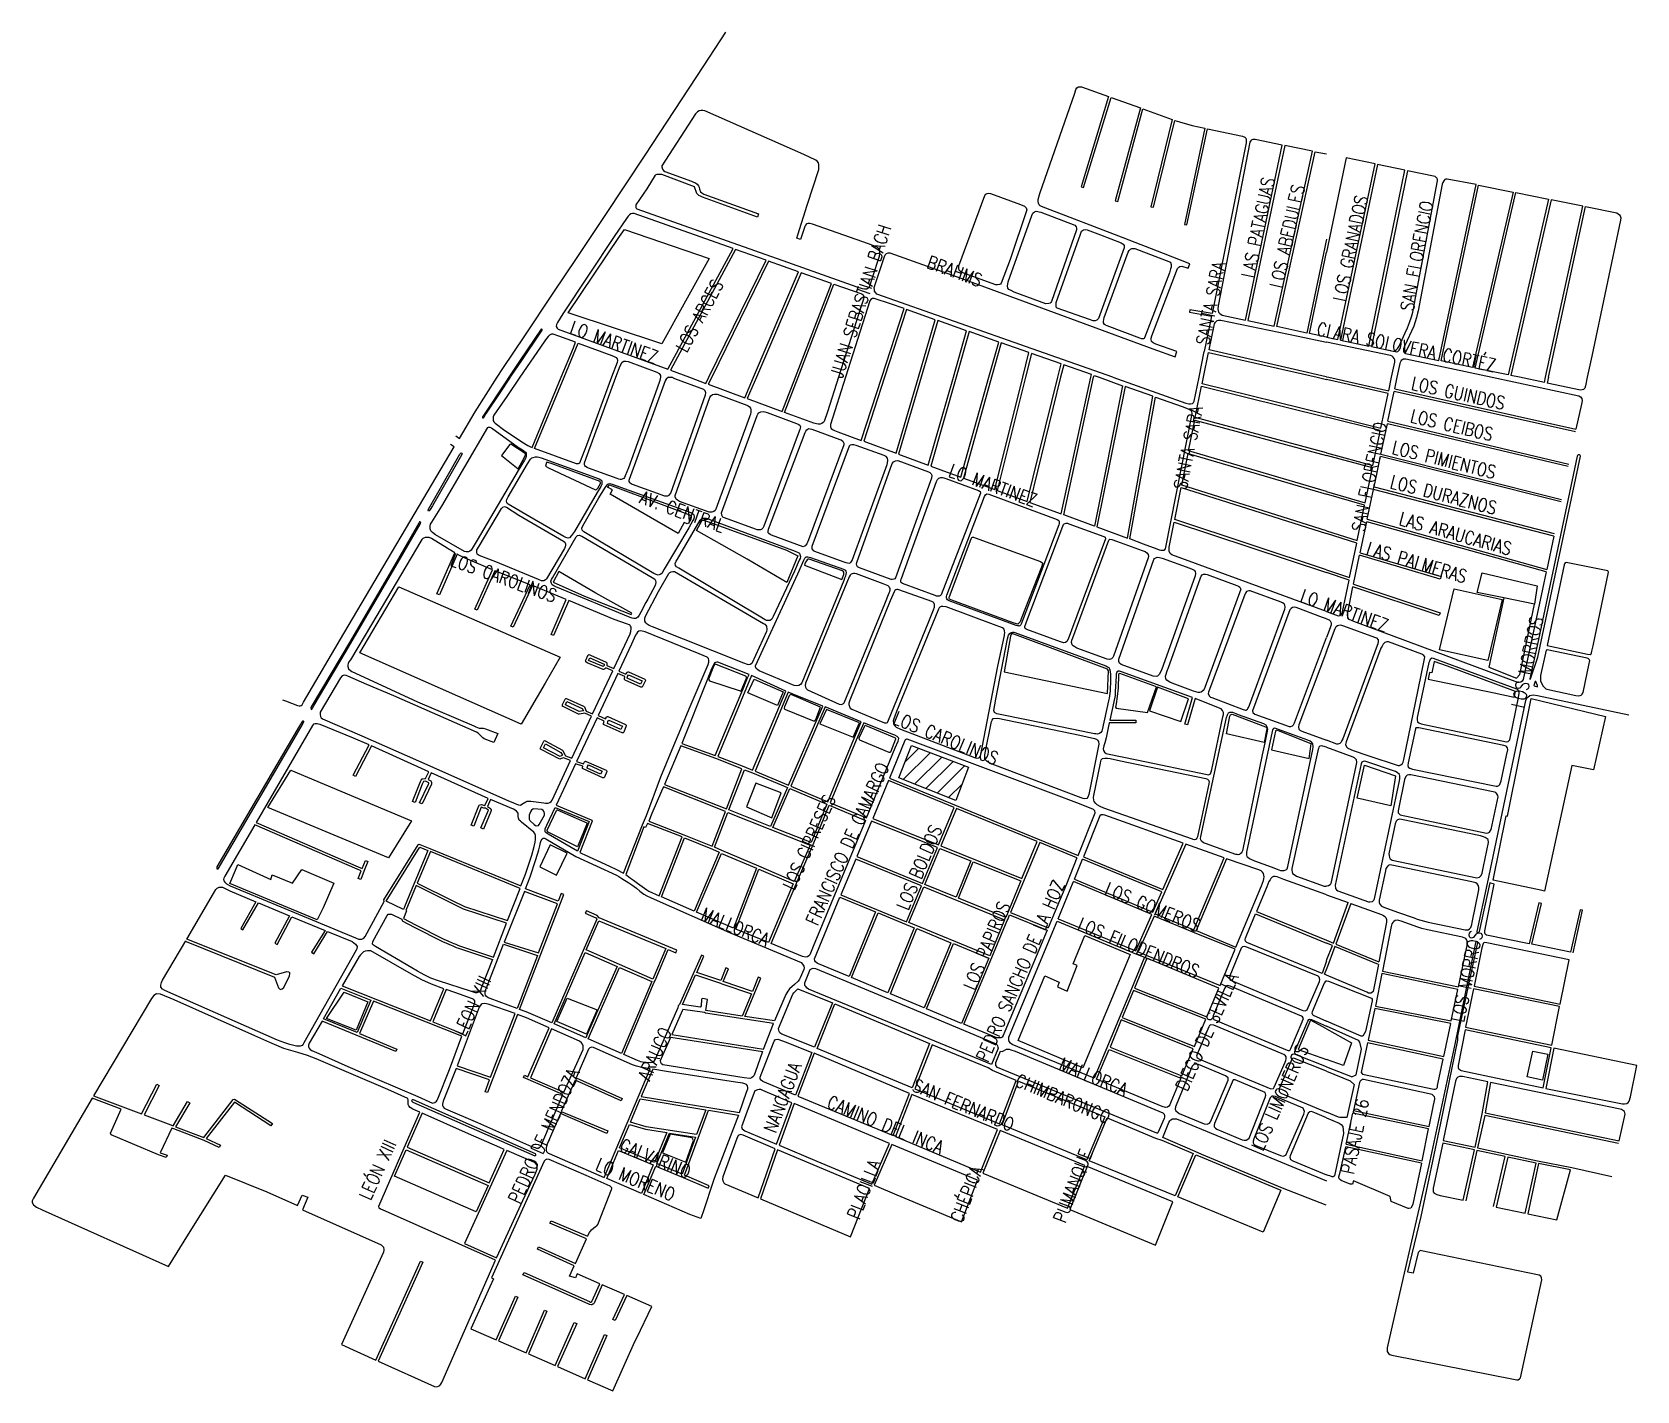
# Model space of a CAD drawing. Extents: x 0 to 346944, y 0 to 6285838.
# Drawn here: x 345117 to 346944, y 6283889 to 6285436 of the extents above; entities that cross this region are included whole.
import ezdxf

# ---------------------------------------------------------------- set-up
doc = ezdxf.new("R2010")
doc.units = 0
doc.header["$LTSCALE"] = 5
for name, color, linetype in [('CALLES-URBANAS', 6, 'Continuous'), ('NOMBRE-CALLE', 2, 'Continuous'), ('PUNTO-DE-INTERES', 254, 'Continuous')]:
    doc.layers.add(name, color=color, linetype=linetype)
doc.styles.add('ROMANS', font='romans.shx', dxfattribs={"height": 1})

msp = doc.modelspace()

# ---------------------------------------------------------------- texts
at = {"layer": 'NOMBRE-CALLE', "style": 'ROMANS', "width": 0.8}
for s, rotation, p in [('LAS PATAGUAS', 78.2012, (346508, 6285155.3)), ('LOS ABEDULES', 77.6489, (346540.2, 6285143.6)), ('LOS GRANADOS', 78.0203, (346612.3, 6285128.3)), ('SAN FLORENCIO', 79.3924, (346688.9, 6285117.5)), ('JUAN SEBASTIAN BACH', 72.0895, (346039.2, 6285040.6)), ('BRAHMS', 339.7425, (346134.2, 6285167.8, 11917)), ('SANTA SARA', 78.5612, (346456.4, 6285078.7, 144)), ('LOS ARCES', 61.5183, (345862, 6285070)), ('LO MARTINEZ', 340.1729, (345728, 6285093.5, 5962)), ('CLARA SOLOVERA CORTÉZ', 348.2791, (346578.4, 6285091.1)), ('LOS GUINDOS', 347.4415, (346685.7, 6285029.3)), ('SANTA SARA', 78.5612, (346430.8, 6284914.3, 11328)), ('LOS CEIBOS', 346.6771, (346684.7, 6284992.3)), ('SAN FLORENCIO', 78.1486, (346633.5, 6284866.2)), ('LOS PIMIENTOS', 345.9212, (346663.7, 6284956.4)), ('LO MARTINEZ', 340.1729, (346159.1, 6284930.5)), ('LOS DURAZNOS', 345.4973, (346661.7, 6284917.4)), ('AV. CENTRAL', 340.1729, (345807.1, 6284900.2)), ('LAS ARAUCARIAS', 344.3443, (346671.7, 6284875.4)), ('LAS PALMERAS', 343.5811, (346634.5, 6284841.6)), ('LOS CAROLINOS', 340.1729, (345591.9, 6284829.1)), ('LO MARTINEZ', 340.1729, (346559.1, 6284788.1)), ('LOS MORROS', 78.0633, (346815.3, 6284665.6)), ('LOS CAROLINOS', 337.579, (346095.9, 6284649.3, 11447)), ('FRANCISCO DE CAMARGO', 65.6308, (346010.9, 6284417.9, -11609)), ('LOS CIPRESES', 65.6308, (345984.6, 6284458.2, 11472)), ('LOS BOLDOS', 67.3793, (346114.1, 6284435.1)), ('PEDRO SANCHO DE LA HOZ', 66.5887, (346204.9, 6284262.4)), ('LOS GOMEROS', 337.579, (346336.6, 6284454.7)), ('MALLORCA', 337.579, (345877, 6284426)), ('LOS PAPIROS', 67.3793, (346190.2, 6284344.1)), ('LOS FILODENDROS', 337.579, (346305.7, 6284414.8)), ('LOS MORROS', 78.0633, (346746.6, 6284308)), ('LEON XIII', 65.6308, (345610.1, 6284291.6, 11635)), ('DIEGO DE SEVILLA', 65.8651, (346431.8, 6284229.4)), ('ARAUCO', 65.6308, (345819.9, 6284241.2)), ('MALLORCA', 337.579, (346284.7, 6284255.4)), ('LOS LIMONEROS', 65.8651, (346517.8, 6284161.5)), ('PEDRO DE MENDOZA', 65.6308, (345672.4, 6284101.2, 11661)), ('NANCAGUA', 68.9729, (345963.4, 6284181.9)), ('SAN FERNARDO', 337.579, (346117.8, 6284231.1)), ('CHIMBARONGO', 337.579, (346234.9, 6284236.7)), ('CAMINO DEL INCA', 337.579, (346020.6, 6284212.1, 11655)), ('PASAJE 26', 78.1411, (346621.3, 6284135.2)), ('LEÓN XIII', 65.6308, (345502.2, 6284105.3)), ('GALVARINO', 337.579, (345784.6, 6284163)), ('PUMANQUE', 68.9729, (346293.1, 6284079.2, 11688)), ('LO MORENO', 337.579, (345757.2, 6284141.1)), ('PLACILLA', 68.9729, (346058.4, 6284083.3)), ('CHÉPICA', 68.9729, (346175.8, 6284079.4))]:
    msp.add_text(s, height=15, rotation=rotation, dxfattribs=at).set_placement(p)

# ---------------------------------------------------------------- hatches: boundary and pattern name
at = {"layer": 'PUNTO-DE-INTERES', "ltscale": 0.5}
h = msp.add_hatch(dxfattribs=at)
h.set_pattern_fill('ANSI31', color=256, scale=4, style=0)
h.set_pattern_definition([(45, (-220.139, 636.495), (-8.98025612, 8.98025612), [])])
h.paths.add_polyline_path([(346168.4, 6284561.3), (346103.7, 6284587), (346118, 6284623.9), (346182.9, 6284599)])

# ---------------------------------------------------------------- linework, layer by layer
at = {"layer": 'CALLES-URBANAS'}
for points, elevation in [([(345710.3, 6285138.5), (345737.4, 6285179.2), (345769.3, 6285227), (345815, 6285295.8), (345881.7, 6285397.6), (345906.7, 6285435.8)], 5931), ([(346347.3, 6285042.9), (346255.3, 6285075.4), (346078.6, 6285137.7), (346077.3, 6285139), (346076.1, 6285141), (346075.8, 6285142.6), (346075.7, 6285145), (346076.2, 6285147.3), (346087.2, 6285180.5), (346088.2, 6285182.5), (346089.5, 6285183.8), (346091.4, 6285184.5), (346093.3, 6285184.5), (346179.6, 6285154), (346392.6, 6285075.4), (346418.1, 6285066.4), (346420.1, 6285072.3), (346396.1, 6285080.6), (346393, 6285082.1), (346391.3, 6285083.8), (346390.7, 6285086.1), (346390.7, 6285087.5), (346391.6, 6285090.3), (346420.8, 6285166.7), (346422.2, 6285168.4), (346423.6, 6285169.2), (346425.6, 6285169.3), (346433.1, 6285167), (346435, 6285172.2), (346404.9, 6285183.9), (346359, 6285201.5), (346266.1, 6285237.4), (346264.6, 6285238.2), (346263.4, 6285239.4), (346262.5, 6285241.1), (346262.3, 6285243.2), (346262.3, 6285245.4), (346264.3, 6285252.3), (346303.8, 6285366.4), (346305.1, 6285370.5), (346306.4, 6285372.4), (346308.2, 6285373.4), (346310.4, 6285373.5), (346311.5, 6285373.4), (346342.4, 6285362.4), (346311.1, 6285259.8), (346314, 6285259.1), (346345.3, 6285361.4), (346378.7, 6285349.6), (346350, 6285243.8), (346352.9, 6285243.2), (346381.5, 6285348.5), (346414.7, 6285336.4), (346390.6, 6285237), (346393.5, 6285236.4), (346417.6, 6285335.4), (346423.1, 6285333.6), (346437.5, 6285329.5), (346451.9, 6285326.3), (346428.6, 6285216.9), (346431.5, 6285216.3), (346454.8, 6285325.7), (346494.9, 6285317.4), (346497.5, 6285316.3), (346498.6, 6285315.1), (346499.1, 6285313.1), (346498.8, 6285309.7), (346460.2, 6285115.4), (346434.9, 6285119.8), (346434.4, 6285116.9), (346459.6, 6285112.4), (346451.3, 6285072.3)], 6002), ([(346064.4, 6285143.5), (346067.4, 6285143.7), (346068.8, 6285144.6), (346070.1, 6285146), (346071, 6285148), (346073.8, 6285156.5), (346081.7, 6285180.9), (346082.1, 6285183.9), (346082, 6285186.1), (346081.5, 6285188.3), (346080.2, 6285189.9), (346078.9, 6285191), (346069.2, 6285194.7), (346005.5, 6285217.3), (346002.4, 6285218.1), (346000.1, 6285218.1), (345998.6, 6285217.5), (345997.4, 6285216.2), (345996.5, 6285214.6), (345991.6, 6285199.9), (345987.5, 6285201.3), (345988.7, 6285204.9), (345999.3, 6285238.7), (346012.5, 6285279.4), (346012.6, 6285281.9), (346012.6, 6285285.1), (346012.1, 6285287.1), (346010.6, 6285289), (346009.1, 6285290.2), (345995.4, 6285296.5), (345882.9, 6285346.1), (345880.6, 6285346.6), (345878.5, 6285346.7), (345876.4, 6285346.3), (345874.4, 6285345.1), (345873.2, 6285344.1), (345872.1, 6285342.7), (345834.1, 6285283.8), (345833.9, 6285282.3), (345834.5, 6285279.7), (345835.7, 6285278.3), (345837.4, 6285277.3), (345867.5, 6285266), (345869.9, 6285265.1), (345872.3, 6285264.3), (345874.3, 6285262.7), (345875.6, 6285260.9), (345876.3, 6285259.3), (345876.8, 6285256.9), (345877.9, 6285254.2), (345879.6, 6285252.7), (345881.9, 6285251.2), (345943.9, 6285228.9), (345942.7, 6285225.3), (345880.3, 6285247.9), (345877.8, 6285248.9), (345875.9, 6285249.9), (345873.9, 6285252), (345871, 6285259.7), (345834, 6285273.6), (345831.3, 6285273.6), (345828.3, 6285273.6), (345826.4, 6285273), (345817, 6285257.3), (345804.5, 6285239.1), (345804.2, 6285237.3), (345804.2, 6285236.7), (345804.5, 6285236), (345804.7, 6285235.4), (345804.9, 6285235), (345805.5, 6285234.6), (345870.7, 6285211.7), (345977, 6285174.1), (346055.9, 6285146), (346061.9, 6285144.1), (346064.4, 6285143.5)], 5929), ([(346498.1, 6285108.1), (346540, 6285307.3), (346509.3, 6285313.4), (346506.4, 6285313.4), (346504.8, 6285312.7), (346503.1, 6285310.4), (346467, 6285124.2), (346466.6, 6285120.8), (346467.5, 6285117.1), (346469, 6285115.4), (346471.7, 6285113.6), (346498.1, 6285108.1)], 5945), ([(346574.5, 6285300.3), (346543, 6285306.7), (346501, 6285107.4), (346530.9, 6285101.2), (346574.5, 6285300.3)], 5948), ([(346590.4, 6285200), (346568.1, 6285093.3), (346533.8, 6285100.6), (346577.5, 6285299.7), (346590.4, 6285297.1)], 5950), ([(346590.4, 6285088.6), (346603.3, 6285085.9), (346645.7, 6285285.8), (346612.7, 6285292.6), (346590.4, 6285185.4)], 7600), ([(346679.6, 6285278.7), (346648.6, 6285285.2), (346606.2, 6285085.3), (346638.6, 6285078.5), (346679.6, 6285278.7)], 7604), ([(346682.6, 6285278.1), (346641.5, 6285077.9), (346666.4, 6285072.7), (346667.9, 6285072.8), (346669.8, 6285074), (346671.6, 6285075.9), (346673.1, 6285078.4), (346674.6, 6285081.6), (346680, 6285093.7), (346682.5, 6285099.4), (346685, 6285105.4), (346687.3, 6285111.9), (346688.7, 6285117.1), (346689.9, 6285122.3), (346690.7, 6285127.4), (346716.7, 6285266.5), (346716.7, 6285268.1), (346716.2, 6285269.5), (346715.7, 6285270.1), (346714, 6285271.5), (346682.6, 6285278.1)], 7607), ([(346718.1, 6285062.1), (346760.6, 6285262.2), (346727.8, 6285268.6), (346726.2, 6285268.4), (346725.2, 6285267.9), (346723.9, 6285266.7), (346722.7, 6285264.8), (346722, 6285262.9), (346694.6, 6285118.7), (346694, 6285115.8), (346692.9, 6285111), (346691.4, 6285106.1), (346689.6, 6285101.2), (346679.6, 6285079.3), (346678.2, 6285075.5), (346677.9, 6285073.6), (346678.2, 6285072.1), (346678.8, 6285071), (346679.4, 6285070.4), (346680.4, 6285070), (346718.1, 6285062.1)], 7612), ([(346763.5, 6285261.6), (346802.9, 6285253.8), (346756.6, 6285054.1), (346721, 6285061.5), (346763.5, 6285261.6)], 7616), ([(346216, 6285148.2), (346214.1, 6285148.3), (346175.5, 6285162.3), (346173.7, 6285163.4), (346172.5, 6285164.8), (346172, 6285166.9), (346171.8, 6285169.8), (346201.4, 6285250), (346202.8, 6285251.4), (346204.3, 6285252.2), (346206.1, 6285252.4), (346207.8, 6285252.2), (346242.1, 6285239.5), (346246.6, 6285237.6), (346248.6, 6285235.8), (346249.5, 6285233.5), (346230.5, 6285177), (346220.1, 6285149.9), (346219.4, 6285149.1), (346218.3, 6285148.5), (346216, 6285148.2)], 5927), ([(346805.8, 6285253.2), (346843.1, 6285245.7), (346797.1, 6285045.7), (346759.5, 6285053.5), (346805.8, 6285253.2)], 7618), ([(346839.8, 6285042.9), (346882.3, 6285237.7), (346846, 6285245.1), (346800, 6285045.1)], 7624), ([(346842.9, 6285042.9), (346885.2, 6285237.2), (346920.8, 6285230), (346922.2, 6285229), (346923.7, 6285227.7), (346924.5, 6285226.6), (346925.2, 6285224.6), (346925.1, 6285221.8), (346892.4, 6285066.9), (346887.2, 6285042.9)], 7625), ([(345840.8, 6285052), (345915.1, 6285189.4), (345802.4, 6285229.3), (345800.5, 6285229.3), (345798.7, 6285229), (345797, 6285228), (345795.6, 6285226.4), (345793.7, 6285223.5), (345779.8, 6285203.3), (345721.1, 6285115), (345715.2, 6285105.4), (345713.9, 6285102.9), (345713.8, 6285100.7), (345714.8, 6285098.7), (345716.1, 6285097.8), (345840.8, 6285052)], 5962), ([(346271.1, 6285126.7), (346235, 6285140), (346231.4, 6285141.6), (346229, 6285142.8), (346227.8, 6285144.5), (346227.4, 6285147.1), (346227.6, 6285149.1), (346228.2, 6285151.5), (346254.9, 6285226.9), (346256.2, 6285229.7), (346258, 6285231.1), (346260, 6285231.9), (346265.2, 6285231), (346304, 6285215.9), (346305.3, 6285214.3), (346305.8, 6285212.6), (346305.8, 6285210.9), (346277.4, 6285129.1), (346276.8, 6285128.1), (346275.9, 6285127.4), (346274.2, 6285126.8), (346271.1, 6285126.7)], 5942), ([(345834, 6285081.1), (345727.5, 6285116.3), (345785.7, 6285203), (345791.4, 6285211.1), (345887.7, 6285178.1), (345834, 6285081.1)], 5956), ([(346327.1, 6285107.3), (346324.9, 6285107.3), (346320.6, 6285108.7), (346284, 6285121.8), (346282.9, 6285122.7), (346282.7, 6285123.6), (346282.6, 6285125.2), (346282.6, 6285128.1), (346310.3, 6285205.9), (346311.7, 6285209.4), (346313.8, 6285210.7), (346315.8, 6285211), (346318, 6285210.6), (346333.2, 6285204.9), (346356.8, 6285195.8), (346359, 6285194.5), (346360, 6285192.8), (346360, 6285190.2), (346330.8, 6285109.9), (346329.1, 6285108.1), (346327.1, 6285107.3)], 5946), ([(345887.4, 6285042.9), (345952.7, 6285176.1), (345917.9, 6285188.4), (345843.7, 6285050.9), (345865.3, 6285042.9)], 5990), ([(346381.4, 6285086.6), (346379.8, 6285086.8), (346377.9, 6285087.4), (346340.6, 6285101.5), (346339, 6285102.3), (346337.6, 6285103.1), (346336.5, 6285104.8), (346336.5, 6285106.5), (346337.3, 6285111), (346364.7, 6285185.4), (346365.9, 6285187.4), (346367.2, 6285188.6), (346369, 6285189.4), (346370.6, 6285189.7), (346372.2, 6285189.5), (346413, 6285173.8), (346413.7, 6285171.4), (346413.6, 6285168.2), (346413, 6285166.5), (346411.7, 6285162), (346383.4, 6285087.8), (346382.9, 6285087.1), (346382.2, 6285086.7), (346381.4, 6285086.6)], 5952), ([(346590.4, 6285088.6), (346571, 6285092.7), (346590.4, 6285185.4)], 5951), ([(345938.3, 6285042.9), (345989.5, 6285162.8), (345955.5, 6285175.1), (345890.7, 6285042.9)], 5991), ([(345985.9, 6285042.9), (346027, 6285149.8), (345992.4, 6285161.8), (345941.6, 6285042.9)], 5992), ([(345989.1, 6285042.9), (346029.8, 6285148.8), (346061.6, 6285137.8), (346063.2, 6285136.8), (346064, 6285134.2), (346063.5, 6285131.9), (346061.3, 6285125.1), (346035, 6285042.9)], 5993), ([(345646.4, 6285042.9), (345652.8, 6285052.8), (345678, 6285090.1), (345710.3, 6285138.5)], 5984), ([(346084.2, 6285042.9), (346109.6, 6285121.1), (346094, 6285126.7), (346075.7, 6285132.8), (346073.5, 6285132.6), (346071.6, 6285131.5), (346070.7, 6285130), (346042.9, 6285042.9)], 5994), ([(346125.9, 6285042.9), (346145.1, 6285108.5), (346112.4, 6285120.1), (346087.4, 6285042.9)], 5995), ([(346590.4, 6285043.5), (346590.1, 6285043.5), (346553.8, 6285051.8), (346456.8, 6285074.1), (346462.5, 6285101.8), (346463.1, 6285103.9), (346464, 6285105.6), (346465.8, 6285107.4), (346467.4, 6285108.1), (346470.1, 6285108.1), (346558, 6285089.7), (346590.4, 6285082.9)], 5963), ([(345661.6, 6285042.9), (345662.1, 6285043.7), (345675.3, 6285063.2), (345694.8, 6285092.2), (345697.1, 6285095.6), (345697.7, 6285096.7), (345697.7, 6285097.3), (345697.5, 6285097.7), (345697.1, 6285097.9), (345696.4, 6285097.8), (345672.8, 6285062.4), (345659.9, 6285042.9)], 5985), ([(345719.5, 6285042.9), (345733.4, 6285076.5), (345735.6, 6285082.9), (345716.6, 6285089.9), (345710.4, 6285091.9), (345708.3, 6285091.9), (345706.2, 6285090.8), (345704.7, 6285089.3), (345701.5, 6285085.7), (345699.9, 6285083.2), (345672.4, 6285042.9)], 5986), ([(346165.7, 6285042.9), (346180.8, 6285096), (346147.9, 6285107.5), (346129, 6285042.9)], 5996), ([(346206.1, 6285042.9), (346217.4, 6285083.1), (346183.6, 6285095), (346168.8, 6285042.9)], 5997), ([(345722.7, 6285042.9), (345736.2, 6285075.4), (345738.8, 6285081.8), (345777.2, 6285067.7), (345779.5, 6285066.7), (345781.8, 6285065.3), (345782.9, 6285063.8), (345783.3, 6285062), (345782.9, 6285059.9), (345776.7, 6285042.9)], 5987), ([(346244.7, 6285042.9), (346251.7, 6285071.1), (346220.2, 6285082.1), (346209.2, 6285042.9)], 5998), ([(346445.4, 6285042.9), (346451.3, 6285072.3)], 6003), ([(346664.5, 6285042.9), (346668.2, 6285060.2), (346668.2, 6285061.2), (346668.2, 6285062.8), (346667.4, 6285064.4), (346666.1, 6285066), (346665, 6285066.9), (346663.4, 6285067.6), (346590.4, 6285082.9)], 7621), ([(345781.7, 6285042.9), (345786.4, 6285055.8), (345788.9, 6285060.1), (345790.6, 6285061.1), (345792.8, 6285061.3), (345795.5, 6285061), (345828.4, 6285048.7), (345831, 6285047.2), (345832.3, 6285045.1), (345832.4, 6285042.9)], 5988), ([(346284.7, 6285042.9), (346288.4, 6285058.2), (346254.6, 6285070.1), (346247.8, 6285042.9)], 5999), ([(346322.3, 6285042.9), (346323, 6285046.1), (346291.3, 6285057.2), (346287.8, 6285042.9)], 6000), ([(346450.4, 6285042.9), (346456.2, 6285071.2), (346579.6, 6285042.9)], 6004), ([(346670.8, 6285042.9), (346674.1, 6285058.7), (346674.5, 6285060.3), (346675.3, 6285061.8), (346676.3, 6285062.9), (346677.4, 6285063.4), (346678.1, 6285063.8), (346679.2, 6285064), (346680.5, 6285064), (346778.8, 6285042.9)], 7622), ([(345599.4, 6284976.4), (345603.5, 6284973.4), (345621.4, 6285003.7), (345646.4, 6285042.9)], 11299), ([(345659.9, 6285042.9), (345656.4, 6285037.8), (345630.1, 6284998.2), (345630, 6284998), (345629.9, 6284997.6), (345630, 6284996.7), (345630.4, 6284996.7), (345630.9, 6284996.9), (345631.4, 6284997.3), (345631.8, 6284997.8), (345632.5, 6284999.2), (345632.6, 6284999.4), (345635.9, 6285004.4), (345648.5, 6285023.1), (345661.6, 6285042.9)], 11293), ([(345672.4, 6285042.9), (345657.5, 6285021.2), (345642.8, 6284999.7), (345642.1, 6284997.8), (345641.8, 6284996.4), (345641.8, 6284994.3), (345642.1, 6284993.2), (345642.6, 6284992.1), (345644.1, 6284990.6), (345655.2, 6284982.4), (345676.3, 6284968.5), (345679.5, 6284966.3), (345681.6, 6284965.2), (345684.4, 6284963.7), (345686.3, 6284963.1), (345719.5, 6285042.9)], 11303), ([(345776.7, 6285042.9), (345748.1, 6284965.6), (345740.3, 6284945.2), (345738.8, 6284944.6), (345736.9, 6284944.6), (345689.1, 6284962), (345722.7, 6285042.9)], 11306), ([(345832.4, 6285042.9), (345831.6, 6285039.4), (345828.5, 6285030.4), (345796, 6284939.9), (345792.3, 6284930.7), (345791.4, 6284928.8), (345790.6, 6284927.9), (345789.7, 6284927.2), (345788.7, 6284926.8), (345787.5, 6284926.7), (345786.5, 6284926.7), (345785.1, 6284926.9), (345782.9, 6284927.8), (345750.5, 6284939.5), (345749, 6284940.2), (345747.1, 6284941.5), (345746.4, 6284942.6), (345746, 6284943.4), (345745.8, 6284944.3), (345745.9, 6284945.5), (345749.2, 6284955), (345781.7, 6285042.9)], 11312), ([(345841.4, 6285042.9), (345839, 6285040.9), (345837.8, 6285038.9), (345796.7, 6284926.7), (345796.5, 6284925.6), (345796.5, 6284924.5), (345797, 6284923.3), (345797.7, 6284922.7), (345800.3, 6284921.4), (345837, 6284908), (345840.6, 6284908), (345842.4, 6284908.9), (345844, 6284910.9), (345883.6, 6285022.8), (345884, 6285025.1), (345883.3, 6285027.7), (345881.6, 6285029.2), (345848.9, 6285041.2), (345845.4, 6285042.9)], 11316), ([(345841.4, 6285042.9), (345841.5, 6285043.1), (345845.2, 6285043), (345845.4, 6285042.9)], 5989), ([(345865.3, 6285042.9), (345884, 6285036), (345887.4, 6285042.9)], 11280), ([(345890.7, 6285042.9), (345886.8, 6285035), (345928.4, 6285019.7), (345938.3, 6285042.9)], 11288), ([(345941.6, 6285042.9), (345931.2, 6285018.7), (345970.9, 6285004.1), (345985.9, 6285042.9)], 11290), ([(346035, 6285042.9), (346022.3, 6285003.5), (346018.5, 6284992.8), (346017.5, 6284991.3), (346016.1, 6284990.2), (346014, 6284989.6), (346011.9, 6284989.6), (346010, 6284989.9), (346007.1, 6284990.8), (345973.7, 6285003), (345989.1, 6285042.9)], 11296), ([(346042.9, 6285042.9), (346025.7, 6284989.1), (346025.8, 6284986.4), (346026.6, 6284984.8), (346028.2, 6284983.4), (346030.5, 6284982.3), (346034.2, 6284981), (346060.9, 6284971.1), (346084.2, 6285042.9)], 11300), ([(346087.4, 6285042.9), (346063.7, 6284970.1), (346100.5, 6284956.5), (346125.9, 6285042.9)], 11305), ([(346129, 6285042.9), (346103.3, 6284955.4), (346137.1, 6284943), (346165.7, 6285042.9)], 11307), ([(346168.8, 6285042.9), (346140, 6284941.9), (346174.4, 6284929.3), (346206.1, 6285042.9)], 11311), ([(346209.2, 6285042.9), (346177.3, 6284928.3), (346212.9, 6284915.1), (346244.7, 6285042.9)], 11313), ([(346247.8, 6285042.9), (346215.7, 6284914.1), (346249.9, 6284901.5), (346284.7, 6285042.9)], 11317), ([(346287.8, 6285042.9), (346252.7, 6284900.4), (346288.4, 6284887.4), (346322.3, 6285042.9)], 11322), ([(346331.6, 6285042.9), (346358.4, 6285033.4), (346326.2, 6284873.4), (346291.3, 6284886.5), (346325.3, 6285042.9)], 11325), ([(346325.3, 6285042.9), (346325.8, 6285045), (346331.6, 6285042.9)], 6001), ([(346347.3, 6285042.9), (346430.4, 6285013.6), (346433.6, 6285012.8), (346435.5, 6285012.8), (346437.8, 6285013), (346439.1, 6285014.1), (346439.7, 6285015.6), (346445.4, 6285042.9)], 11289), ([(346590.4, 6285000.5), (346448.9, 6285035.6), (346450.4, 6285042.9)], 11292), ([(346579.6, 6285042.9), (346590.4, 6285040.5)], 11275), ([(346590.4, 6285043.5), (346593.1, 6285042.9)], 7620), ([(346660.6, 6285024.4), (346590.4, 6285040.5)], 12845), ([(346593.1, 6285042.9), (346661.2, 6285027.4)], 12843), ([(346661.2, 6285027.4), (346664.5, 6285042.9)], 12842), ([(346668.1, 6285029.8), (346670.8, 6285042.9)], 12839), ([(346778.8, 6285042.9), (346877.7, 6285021.8), (346879.4, 6285020.8), (346880.8, 6285018.9), (346881.2, 6285016.2), (346880.7, 6285012.3), (346874, 6284983.9)], 12873), ([(346810.2, 6285042.9), (346800, 6285045.1)], 7623), ([(346838.5, 6285037), (346810.2, 6285042.9)], 12836), ([(346838.5, 6285037), (346839.8, 6285042.9)], 12835), ([(346842.9, 6285042.9), (346841.5, 6285036.4)], 12837), ([(346887.2, 6285042.9), (346885.1, 6285033.2), (346884.4, 6285030.5), (346883, 6285029.1), (346881.2, 6285028.6), (346879.6, 6285028.4), (346841.5, 6285036.4)], 12841), ([(345891, 6284889.4), (345887.8, 6284889.5), (345854, 6284901.7), (345851.7, 6284903), (345850.3, 6284904.2), (345849.1, 6284906.7), (345849.1, 6284908.3), (345888.5, 6285019.9), (345889.6, 6285021.8), (345891.6, 6285023.2), (345893.7, 6285023.8), (345897, 6285023.6), (345930.6, 6285011.2), (345932, 6285010.4), (345933.6, 6285009.2), (345934.7, 6285007.8), (345935.4, 6285005.8), (345935.3, 6285003.1), (345934.7, 6285000.9), (345933.7, 6284998.1), (345895.4, 6284892.9), (345894.6, 6284891.2), (345893.1, 6284890), (345891, 6284889.4)], 11321), ([(346392.8, 6285021.3), (346361.2, 6285032.4), (346329.1, 6284872.6), (346363.8, 6284859.7), (346392.8, 6285021.3)], 11332), ([(346366.7, 6284858.9), (346395.7, 6285020.3), (346426, 6285009.7), (346434.8, 6285006.4), (346436.4, 6285005.2), (346437, 6285002.2), (346436.6, 6284999.5), (346406.7, 6284847.5), (346405.4, 6284845.9), (346403.7, 6284845.6), (346402, 6284845.8), (346400.3, 6284846.3), (346397.6, 6284847.3), (346382, 6284852.9), (346366.7, 6284858.9)], 11335), ([(346590.4, 6284957), (346441, 6284997.2), (346448.3, 6285032.7), (346590.4, 6284997.4)], 11304), ([(346652.2, 6284985.2), (346660.6, 6285024.4)], 12870), ([(346660.3, 6284993), (346667.4, 6285026.8)], 12867), ([(346873.8, 6284980.7), (346667.4, 6285026.8)], 12878), ([(346668.1, 6285029.8), (346874, 6284983.9)], 12874), ([(345944.5, 6284869.2), (345942.5, 6284869.4), (345940.6, 6284869.9), (345905.3, 6284882.9), (345903.4, 6284883.9), (345902.1, 6284886.1), (345902, 6284888.6), (345942.3, 6284999.3), (345943.3, 6285001.1), (345944.5, 6285002.5), (345946.5, 6285003.7), (345949.2, 6285003.9), (345951.1, 6285003.6), (345953.9, 6285002.7), (345987.2, 6284990.4), (345989.2, 6284989.6), (345990.8, 6284988.6), (345991.6, 6284986.5), (345991.1, 6284983.5), (345990.4, 6284981.6), (345950, 6284873.4), (345948.9, 6284871.1), (345947.7, 6284870), (345946.1, 6284869.4), (345944.5, 6284869.2)], 11327), ([(346590.4, 6285000.5), (346652.2, 6284985.2)], 12871), ([(345679.7, 6284955.2), (345679.6, 6284953.1), (345679, 6284951.4), (345677.5, 6284948.6), (345670.6, 6284937), (345623.6, 6284857.4), (345617.1, 6284846.2), (345615.5, 6284845.1), (345613.7, 6284844.4), (345611.2, 6284844.4), (345609.5, 6284844.8), (345576.2, 6284863.7), (345573.1, 6284866.1), (345571.1, 6284868.3), (345570.4, 6284870.3), (345570.1, 6284872.1), (345570.3, 6284874), (345570.7, 6284875.8), (345572, 6284878.1), (345583.5, 6284896.1), (345635.8, 6284985.6), (345636.5, 6284986), (345637, 6284986.2), (345637.8, 6284986.3), (345638.3, 6284986.3), (345639.9, 6284985.4), (345670.9, 6284963.1), (345674.1, 6284961.2), (345676.9, 6284959.2), (345678.9, 6284957.7), (345679.5, 6284956.7), (345679.7, 6284955.2)], 11336), ([(345994.6, 6284850.1), (345958.6, 6284863.2), (345957.2, 6284864), (345955.8, 6284865.1), (345955, 6284866), (345954.9, 6284867.5), (345955.3, 6284869.9), (345997.1, 6284980.1), (345997.9, 6284981.8), (345998.9, 6284983.3), (346001, 6284984.6), (346004.7, 6284984), (346036.6, 6284972.2), (346038.1, 6284971.6), (346040, 6284970.1), (346041, 6284968), (346040.9, 6284966.1), (346000.8, 6284858.1), (345998.8, 6284853.3), (345997.1, 6284851), (345994.6, 6284850.1)], 11334), ([(346590.4, 6284913.1), (346433.4, 6284959.2), (346440.4, 6284994.2), (346590.4, 6284953.9)], 11315), ([(346651.6, 6284982.2), (346590.4, 6284997.4)], 12876), ([(346643.3, 6284942.7), (346650.6, 6284977.6), (346651.6, 6284982.2)], 12905), ([(346652.4, 6284955.5), (346659.7, 6284990.1)], 12892), ([(346865.6, 6284941.3), (346659.7, 6284990.1)], 12907), ([(346660.3, 6284993), (346866.3, 6284944.2)], 12903), ([(345402.3, 6284676), (345405.8, 6284674.6), (345419.4, 6284669.5), (345421.1, 6284669), (345422.2, 6284669.1), (345423.4, 6284669.5), (345424.4, 6284670), (345425.1, 6284671), (345426.2, 6284673.2), (345472.1, 6284751.3), (345597.6, 6284963.6), (345593.5, 6284966.5)], 11405), ([(345670.4, 6284938.6), (345674.9, 6284946.9), (345678.9, 6284954.2), (345678.8, 6284955.4), (345678.2, 6284956.1), (345662.2, 6284966.8), (345660.8, 6284966.5), (345651.5, 6284954), (345670.4, 6284938.6)], 11308), ([(346047.3, 6284831.5), (346049, 6284832.1), (346050.7, 6284834.5), (346090.2, 6284943.7), (346090.8, 6284945.7), (346091.2, 6284948.3), (346090.8, 6284951), (346089.4, 6284952.6), (346086.8, 6284953.8), (346055, 6284965.4), (346052.3, 6284966.2), (346050.1, 6284966.1), (346048.3, 6284965.5), (346047.1, 6284964.4), (346004.8, 6284850.4), (346004.6, 6284847.8), (346006.2, 6284845.9), (346007.7, 6284845.1), (346039.8, 6284833.2), (346043.4, 6284832), (346045.2, 6284831.7), (346047.3, 6284831.5)], 11341), ([(345568.5, 6284890.7), (345567.9, 6284891.2), (345567.8, 6284891.8), (345568.2, 6284893), (345576, 6284906.3), (345604.2, 6284955.5), (345604.8, 6284956.3), (345605.2, 6284956.7), (345605.7, 6284956.8), (345606.2, 6284956.7), (345606.5, 6284956), (345606.6, 6284955.5), (345606.4, 6284954.9), (345604.5, 6284951.7), (345572.8, 6284896.6), (345570.2, 6284892.5), (345569.3, 6284891.1), (345568.5, 6284890.7)], 11320), ([(345727.2, 6284859.9), (345724.5, 6284860.5), (345722.2, 6284861.8), (345688.4, 6284881.4), (345659.1, 6284898.7), (345657.7, 6284900), (345657, 6284902.3), (345657.4, 6284903.9), (345658.9, 6284906.7), (345680.9, 6284944.4), (345684.6, 6284949.9), (345686.1, 6284951.1), (345687.3, 6284951.7), (345690, 6284952.4), (345692.1, 6284952.5), (345693.9, 6284952), (345696.6, 6284951.1), (345762.6, 6284927.4), (345764.6, 6284926.2), (345765.4, 6284925.6), (345765.6, 6284924.9), (345765.8, 6284923), (345765.5, 6284920.8), (345764.4, 6284918.8), (345760.3, 6284911.9), (345734.5, 6284867.6), (345731.3, 6284862.7), (345729, 6284860.3), (345727.2, 6284859.9)], 11331), ([(345758.5, 6284914.9), (345759.7, 6284915.1), (345760.9, 6284916.7), (345764.1, 6284921.9), (345764, 6284922.7), (345763.8, 6284924.2), (345709.1, 6284944.4), (345703, 6284946.5), (345702.6, 6284946.1), (345701.5, 6284941.7), (345705.6, 6284939.5), (345758.5, 6284914.9)], 11314), ([(346096.2, 6284812.6), (346095.1, 6284812.7), (346058.8, 6284826.2), (346056.8, 6284827.3), (346055.7, 6284828.7), (346055.6, 6284830.4), (346055.8, 6284832), (346096.2, 6284944.7), (346097.6, 6284946.6), (346099.9, 6284947.9), (346102.4, 6284948.1), (346137.3, 6284935.2), (346138.9, 6284934.4), (346140.3, 6284933.2), (346141.3, 6284931.6), (346141, 6284928.3), (346099.8, 6284814.7), (346099.1, 6284813.7), (346097.9, 6284813), (346096.2, 6284812.6)], 11349), ([(346590.4, 6284868.2), (346425.6, 6284920.3), (346432.8, 6284956.2), (346590.4, 6284910)], 11328), ([(346590.4, 6284957), (346643.3, 6284942.7)], 12906), ([(346642.7, 6284939.8), (346590.4, 6284953.9)], 12910), ([(346644.5, 6284918.1), (346651.8, 6284952.6)], 12924), ([(346857.3, 6284901.1), (346651.8, 6284952.6)], 12937), ([(346652.4, 6284955.5), (346857.9, 6284904)], 12936), ([(346822.2, 6284699.3), (346822.5, 6284699.6), (346831, 6284724.3), (346879.3, 6284953), (346878.9, 6284954.1), (346878.1, 6284954.6), (346877.5, 6284954.7), (346876.8, 6284954.5), (346876.4, 6284954.2), (346876, 6284953.8), (346875.8, 6284953.3), (346831.7, 6284744.4), (346821.8, 6284699.9), (346821.9, 6284699.4), (346822.2, 6284699.3)], 13049), ([(346149.6, 6284793.8), (346148.1, 6284793.8), (346146.7, 6284794), (346144.9, 6284794.5), (346107.9, 6284808.1), (346106.8, 6284808.8), (346105.9, 6284809.9), (346105.8, 6284811.1), (346106, 6284812.4), (346106.5, 6284814.1), (346146.4, 6284924.3), (346147.5, 6284926.5), (346149.2, 6284928.2), (346151.6, 6284928.8), (346153.4, 6284928.8), (346155, 6284928.5), (346157.3, 6284927.7), (346194.2, 6284914.2), (346196.1, 6284913), (346196.5, 6284911.1), (346151.9, 6284795.5), (346150.9, 6284794.4), (346149.6, 6284793.8)], 11356), ([(346634.4, 6284900.1), (346642.7, 6284939.8)], 12938), ([(345829.9, 6284817.9), (345827.5, 6284818.4), (345824.9, 6284819.8), (345747, 6284865.8), (345745.2, 6284867), (345743.4, 6284869), (345743, 6284871.2), (345744.1, 6284874), (345762.3, 6284905.6), (345768.9, 6284916.8), (345770.7, 6284919.2), (345771.7, 6284920.5), (345772.8, 6284921.6), (345774.6, 6284922), (345777.3, 6284921.4), (345866.9, 6284888.9), (345869, 6284887.8), (345870.3, 6284886.3), (345870.9, 6284884.5), (345870.3, 6284881.9), (345869.2, 6284879.8), (345864.7, 6284871.7), (345836.7, 6284824.6), (345833.9, 6284819.7), (345832.2, 6284818.3), (345829.9, 6284817.9)], 11348), ([(345852.4, 6284865.2), (345775.3, 6284910), (345777.7, 6284914.7), (345772.2, 6284917.8), (345774.3, 6284920.6), (345833.1, 6284898.6), (345866.4, 6284885.9), (345867.4, 6284884), (345866.8, 6284881.5), (345864.3, 6284877), (345862.6, 6284876.1), (345859.3, 6284877.7), (345852.4, 6284865.2)], 11329), ([(346268.5, 6284830), (346245, 6284768.1), (346242.8, 6284761.9), (346242.4, 6284761), (346241.5, 6284760.2), (346240.1, 6284759.8), (346239.7, 6284759.9), (346238.7, 6284760), (346237.1, 6284760.4), (346160.9, 6284788.5), (346159.2, 6284789.6), (346158.1, 6284790.9), (346157.8, 6284792), (346157.9, 6284793.3), (346158.4, 6284795), (346201.1, 6284907.2), (346202.4, 6284909.1), (346203.9, 6284910.1), (346206.2, 6284909.8), (346283.9, 6284881.2), (346285.6, 6284880.1), (346286.3, 6284878.7), (346286.2, 6284876.5), (346285.6, 6284874.9), (346268.5, 6284830)], 11373), ([(346590.4, 6284823.7), (346417.8, 6284881.2), (346425, 6284917.4), (346590.4, 6284865.1)], 11345), ([(346590.4, 6284913.1), (346634.4, 6284900.1)], 12939), ([(346633.8, 6284897.2), (346590.4, 6284910)], 12940), ([(346636.8, 6284881.5), (346643.9, 6284915.2)], 12947), ([(346849, 6284862.2), (346643.9, 6284915.2)], 12962), ([(346644.5, 6284918.1), (346849.6, 6284865.1)], 12956), ([(345699.8, 6284811.3), (345697, 6284811.2), (345693.6, 6284812.7), (345644.9, 6284832.7), (345626, 6284840.1), (345623.9, 6284841.7), (345623.2, 6284843.8), (345623.5, 6284846.6), (345625.9, 6284850.7), (345651.4, 6284893.7), (345652.8, 6284895.3), (345654.9, 6284895.8), (345657.1, 6284895.1), (345671, 6284885.9), (345721.9, 6284856.5), (345723.5, 6284855.1), (345724.2, 6284853.5), (345724.3, 6284851.7), (345724, 6284850), (345723.1, 6284848), (345702.8, 6284813.6), (345701.4, 6284812.3), (345699.8, 6284811.3)], 11351), ([(346625.4, 6284857.1), (346633.8, 6284897.2)], 12965), ([(345434.6, 6284666.2), (345434.7, 6284665), (345435.6, 6284665.1), (345436.4, 6284666.2), (345438.3, 6284669.9), (345473.4, 6284729.4), (345536.4, 6284836.9), (345559, 6284875.8), (345559.3, 6284877), (345559.5, 6284877.8), (345558.9, 6284878.6), (345558.2, 6284878.6), (345557.3, 6284877), (345534.3, 6284836.7), (345479.4, 6284743), (345434.9, 6284668), (345434.5, 6284667.1), (345434.6, 6284666.2)], 11418), ([(345990.2, 6284834.6), (345984.9, 6284822.2), (345960.7, 6284770.6), (345959.2, 6284767.8), (345957.4, 6284766.3), (345955.6, 6284766), (345953, 6284766.3), (345951.4, 6284767), (345949.7, 6284767.9), (345946.6, 6284769.8), (345853.3, 6284825.5), (345850.7, 6284827.1), (345849.6, 6284828.6), (345849.2, 6284830.9), (345850.2, 6284833.8), (345851.7, 6284836), (345877.4, 6284880.2), (345878.9, 6284882), (345881.4, 6284882.6), (345884.3, 6284882.5), (345985.8, 6284845.1), (345989, 6284843.7), (345990.5, 6284842.6), (345991.1, 6284841.1), (345991.6, 6284838.8), (345991.3, 6284836.8), (345990.2, 6284834.6)], 11369), ([(345976, 6284809.2), (345931.1, 6284836), (345873.4, 6284868.6), (345880, 6284880.2), (345881.9, 6284880.4), (345947.7, 6284856.4), (345975.9, 6284846), (345988.7, 6284839.7), (345976, 6284809.2)], 11352), ([(346291.6, 6284740.8), (346287.6, 6284741.7), (346249.4, 6284755.9), (346248.4, 6284756.4), (346247.6, 6284757.1), (346247, 6284758.1), (346246.9, 6284759.3), (346250.2, 6284767.7), (346290.4, 6284873.5), (346291.2, 6284875.4), (346292, 6284876.3), (346292.8, 6284876.7), (346294.1, 6284877), (346295.7, 6284876.8), (346297.3, 6284876.2), (346337.1, 6284861.7), (346338.4, 6284860.8), (346338.9, 6284859), (346300.3, 6284755), (346296.4, 6284744.7), (346294.8, 6284742.2), (346293.4, 6284741.1), (346291.6, 6284740.8)], 11378), ([(346590.4, 6284776.4), (346414.2, 6284840.9), (346412.5, 6284842.2), (346411.4, 6284845), (346411.2, 6284847.7), (346411.5, 6284849.5), (346417.2, 6284878.2), (346590.4, 6284820.6)], 11359), ([(346628.7, 6284843.2), (346636.2, 6284878.6)], 12976), ([(346840.4, 6284821.4), (346636.2, 6284878.6)], 12990), ([(346636.8, 6284881.5), (346841, 6284824.3)], 12988), ([(345641.1, 6284823.8), (345610, 6284837.2), (345603.5, 6284840.1), (345600.9, 6284841.6), (345580.8, 6284795.2), (345578, 6284796.4), (345598.3, 6284843.2), (345593.4, 6284846.1), (345591.7, 6284847.1), (345589.5, 6284848.3), (345571.7, 6284859.3), (345569.3, 6284860.6), (345566.5, 6284860.7), (345564.5, 6284860.4), (345562.1, 6284859.3), (345560.9, 6284858.2), (345559.8, 6284856.5), (345503.4, 6284761.5), (345479.4, 6284721.4), (345477.6, 6284718.9), (345477, 6284717.3), (345476.6, 6284715.6), (345476.6, 6284713.9), (345477.4, 6284711.2), (345479.4, 6284709.2), (345481.2, 6284708), (345495.1, 6284701.5), (345555.8, 6284673.7), (345619.8, 6284646.3), (345622.4, 6284645.1), (345624.1, 6284644.2), (345626.2, 6284643.6), (345630.7, 6284643.5), (345633.3, 6284643), (345647.2, 6284637.4), (345642.8, 6284627.3), (345631.6, 6284631.5), (345630.1, 6284632.5), (345624.8, 6284637.9), (345623, 6284639), (345528.8, 6284680.5), (345498.3, 6284693.4), (345476.4, 6284702.7), (345474.7, 6284703.4), (345472.3, 6284703.8), (345470.1, 6284703), (345468.3, 6284700.9), (345445.2, 6284661.7), (345445.1, 6284659.1), (345445.4, 6284656.9), (345446.2, 6284655.4), (345447.8, 6284654.2), (345492.4, 6284634.9), (345557, 6284606.2), (345658.7, 6284561.4), (345665.2, 6284558.6), (345668.4, 6284557.1), (345670.7, 6284556.2), (345673, 6284556.1), (345674.7, 6284557.1), (345679, 6284559.8), (345680.8, 6284560.3), (345682.7, 6284560.4), (345684.7, 6284560.4), (345699.5, 6284558.6), (345701.4, 6284558.2), (345704.6, 6284558.3), (345706.4, 6284559.1), (345707.8, 6284560.2), (345709, 6284561.6), (345730.1, 6284606.6), (345721.9, 6284609.9), (345718.5, 6284608.5), (345717.9, 6284608.4), (345717.2, 6284608.5), (345696.4, 6284619.2), (345695.9, 6284619.6), (345695.6, 6284620.3), (345695.7, 6284621), (345699.5, 6284628.7), (345700, 6284629.2), (345700.6, 6284629.4), (345701.3, 6284629.3), (345720.7, 6284618.4), (345721.2, 6284617.9), (345724, 6284612.8), (345724.2, 6284612.2), (345731.4, 6284609.3), (345754, 6284657.3), (345746.1, 6284660.5), (345740.2, 6284659.5), (345739.6, 6284659.5), (345739, 6284659.6), (345721.5, 6284668.1), (345721, 6284668.4), (345720.7, 6284668.9), (345720.7, 6284669.4), (345720.9, 6284670.5), (345723.8, 6284676.5), (345724.2, 6284677.1), (345724.6, 6284677.3), (345725.2, 6284677.4), (345726.1, 6284677.1), (345744.8, 6284668.8), (345745.6, 6284668.3), (345746, 6284667.7), (345747.9, 6284663), (345755.2, 6284660), (345778.1, 6284708.8), (345770, 6284712.4), (345768.9, 6284711.1), (345768.4, 6284710.6), (345767.8, 6284710.5), (345767.1, 6284710.4), (345749.1, 6284717.9), (345747.6, 6284718.9), (345747.3, 6284719.3), (345747, 6284720.1), (345747.3, 6284720.9), (345747.7, 6284721.9), (345749.7, 6284726.4), (345750.1, 6284726.9), (345750.7, 6284727.2), (345751.4, 6284727.3), (345752.8, 6284726.6), (345770.4, 6284718.8), (345771.3, 6284718.1), (345771.4, 6284717.3), (345771.5, 6284715.5), (345771.3, 6284715), (345779.4, 6284711.6), (345797.8, 6284750.9), (345798.8, 6284753.7), (345799.2, 6284757), (345799.1, 6284758.4), (345798.4, 6284759.6), (345797.8, 6284760.3), (345796.9, 6284761.1), (345795, 6284762), (345779.7, 6284767.4), (345727.9, 6284788.8), (345710.6, 6284749.1), (345707.9, 6284750.3), (345725.1, 6284789.9), (345686.7, 6284805.8), (345664.8, 6284758.7), (345662, 6284759.8), (345683.9, 6284806.9), (345643.8, 6284822.6), (345623.8, 6284777.9), (345621.1, 6284779), (345641.1, 6284823.8)], 11466), ([(345804.5, 6284768.5), (345802, 6284768.3), (345800, 6284768.9), (345797.8, 6284769.6), (345713.2, 6284804.5), (345711, 6284805.5), (345709.2, 6284806.6), (345708.2, 6284808.2), (345707.6, 6284810.7), (345708.3, 6284812.6), (345709.3, 6284814.5), (345736.5, 6284861.2), (345738.1, 6284862.9), (345739.7, 6284863.4), (345742.9, 6284862.2), (345823.1, 6284815), (345825.9, 6284813), (345826.7, 6284811.6), (345827.2, 6284809.4), (345826.2, 6284805.8), (345817.9, 6284790.5), (345815.7, 6284786.5), (345810, 6284775.6), (345808, 6284772), (345806.6, 6284769.9), (345804.5, 6284768.5)], 11368), ([(346267.2, 6284830.5), (346265.9, 6284826.9), (346242.9, 6284767.9), (346241.7, 6284764.5), (346239, 6284761.9), (346237.4, 6284762.2), (346233.8, 6284763.6), (346164, 6284789.3), (346162, 6284790.2), (346161.2, 6284790.9), (346161.1, 6284791.6), (346161, 6284792.6), (346161.3, 6284793.4), (346185.8, 6284859.2), (346186.7, 6284860.5), (346187.4, 6284860.9), (346188.8, 6284860.8), (346190.6, 6284860.1), (346264.9, 6284833.2), (346266.4, 6284832.3), (346267.1, 6284831.7), (346267.2, 6284830.5)], 11372), ([(346343.4, 6284721.9), (346340.9, 6284722.1), (346306.4, 6284734.8), (346303.8, 6284736.1), (346302, 6284737.3), (346300.8, 6284738.6), (346300.3, 6284741), (346300.7, 6284743.7), (346301.5, 6284746.2), (346342.5, 6284857.7), (346343.9, 6284858.7), (346345.9, 6284858.4), (346351.3, 6284856.3), (346380.7, 6284845.6), (346383.9, 6284844.5), (346386, 6284843.1), (346387.5, 6284841.2), (346387.8, 6284839.2), (346387.4, 6284837.3), (346348.1, 6284725.7), (346347.1, 6284723.9), (346345.6, 6284722.4), (346343.4, 6284721.9)], 11381), ([(346590.4, 6284868.2), (346625.4, 6284857.1)], 12966), ([(346624.8, 6284854.2), (346590.4, 6284865.1)], 12970), ([(346616.7, 6284815), (346624.8, 6284854.2)], 12994), ([(346849, 6284862.2), (346841, 6284824.3)], 12987), ([(345987.5, 6284691.7), (345984.6, 6284692.2), (345944.8, 6284709), (345943.1, 6284709.9), (345941.4, 6284711.6), (345940.7, 6284713.4), (345940.5, 6284714.5), (345988.8, 6284819.4), (345995.5, 6284834.9), (345996.5, 6284836.9), (345998.3, 6284838.4), (346000.2, 6284838.7), (346003.3, 6284838), (346040.5, 6284824.7), (346042.2, 6284823.9), (346042.7, 6284823.5), (346043.5, 6284822.3), (346043.7, 6284821.6), (346043.9, 6284820.6), (346043.5, 6284818.7), (346042.9, 6284816.7), (346042, 6284814.3), (346040.9, 6284811.7), (345993.2, 6284695.2), (345991.8, 6284693.4), (345989.7, 6284692), (345987.5, 6284691.7)], 11391), ([(346038.7, 6284812.6), (346041.2, 6284818.6), (346041.2, 6284819.5), (346041.2, 6284820.5), (346041.1, 6284821.3), (346040.4, 6284822.1), (346039.4, 6284822.7), (346001.6, 6284836.1), (346000.6, 6284836.1), (345999.5, 6284835.3), (345998.4, 6284834), (345997.4, 6284832.5), (345996.8, 6284830.8), (345996.4, 6284829), (346038.7, 6284812.6)], 11350), ([(346396.5, 6284702.5), (346393.2, 6284702.7), (346356.7, 6284716.2), (346354.7, 6284717.7), (346353.9, 6284719.3), (346354.1, 6284722.2), (346393.7, 6284835.4), (346394.6, 6284836.7), (346397.8, 6284838.3), (346400.3, 6284838), (346403.3, 6284837.1), (346434.7, 6284825.7), (346437.6, 6284824.6), (346439.7, 6284823.3), (346441, 6284821.8), (346441.4, 6284819.8), (346441, 6284816.8), (346402.5, 6284709.4), (346400.1, 6284704.6), (346398.2, 6284702.6), (346396.5, 6284702.5)], 11388), ([(346621.1, 6284807.4), (346628.1, 6284840.3)], 13000), ([(346628.7, 6284843.2), (346720.7, 6284816.1), (346719.8, 6284813.3), (346628.1, 6284840.3)], 12997), ([(345799.1, 6284773), (345799.6, 6284774.5), (345758.9, 6284797.1), (345716.8, 6284821.8), (345710.3, 6284809.8), (345745.9, 6284794), (345799.1, 6284773)], 11363), ([(345932.9, 6284715.8), (345931.4, 6284715.9), (345927.4, 6284717.4), (345823.4, 6284758.9), (345819.4, 6284760.5), (345817.2, 6284762), (345815.7, 6284763.4), (345814.7, 6284765.2), (345814.4, 6284768.9), (345815.2, 6284770.9), (345830.1, 6284799.2), (345841.8, 6284819.5), (345843.2, 6284820.7), (345844.7, 6284821.5), (345846.3, 6284821.8), (345848.3, 6284821.9), (345949.6, 6284762.8), (345951.1, 6284761.8), (345953.2, 6284759.5), (345953.6, 6284755.7), (345952.9, 6284753.7), (345936.2, 6284717), (345934.6, 6284716), (345932.9, 6284715.8)], 11384), ([(346087.7, 6284784.9), (346092.8, 6284797.6), (346093.5, 6284799.3), (346093.8, 6284801), (346093.6, 6284802.4), (346093.2, 6284803.8), (346092.7, 6284804.6), (346091.6, 6284805.6), (346086, 6284808), (346055.3, 6284819.3), (346053.7, 6284819.6), (346052.1, 6284819.6), (346050.7, 6284819.3), (346049.4, 6284818.8), (346048.1, 6284817.6), (346047.2, 6284815.8), (346041.8, 6284802.9), (345997.6, 6284694.7), (345997.2, 6284692.2), (345997.3, 6284690.3), (345998.2, 6284688.6), (345999.6, 6284687.1), (346035.6, 6284670.8), (346036.2, 6284670.7), (346038.5, 6284670.6), (346040.1, 6284671.3), (346040.8, 6284671.5), (346041.4, 6284672.4), (346087.7, 6284784.9)], 11402), ([(346446.3, 6284684.2), (346444.4, 6284684.3), (346441.8, 6284685), (346439, 6284685.8), (346414.7, 6284694.8), (346411.9, 6284696), (346410, 6284696.9), (346408.6, 6284698.1), (346407.6, 6284699.9), (346407.1, 6284702.6), (346409.4, 6284709.9), (346410, 6284711.4), (346446.8, 6284814.8), (346447.7, 6284816.6), (346448.8, 6284818.1), (346450.4, 6284819), (346452.5, 6284818.9), (346454.6, 6284818.3), (346488.2, 6284806.1), (346490.2, 6284805.2), (346491.8, 6284804.1), (346492.8, 6284801.6), (346451.8, 6284690), (346451, 6284687.9), (346450.1, 6284686.5), (346447.9, 6284684.6), (346446.3, 6284684.2)], 11396), ([(346590.4, 6284823.7), (346616.7, 6284815)], 12995), ([(346616.1, 6284812), (346590.4, 6284820.6)], 12998), ([(346840.4, 6284821.4), (346836.4, 6284801.6), (346814.4, 6284698.9), (346813.1, 6284697), (346811.6, 6284695.9), (346809.6, 6284695.4), (346808, 6284695.5), (346805.1, 6284696.5), (346621.5, 6284764.9), (346616.2, 6284767.3), (346614.5, 6284769.2), (346614.1, 6284773.1), (346620.5, 6284804.4)], 13050), ([(346792.2, 6284791.8), (346761.9, 6284798), (346767.4, 6284820.2), (346830.2, 6284805.4), (346827, 6284784.6)], 13008), ([(346890.4, 6284727.4), (346891.5, 6284728.3), (346892.1, 6284729.2), (346892.5, 6284731.2), (346893.7, 6284737.3), (346911.5, 6284821.3), (346910.6, 6284822.5), (346908.6, 6284822.9), (346863.1, 6284832), (346862.2, 6284831.7), (346861.2, 6284830.8), (346860.7, 6284829.6), (346841.7, 6284737.5), (346887.6, 6284727.7), (346890.4, 6284727.4)], 13039), ([(345674, 6284648.3), (345490.4, 6284729.4), (345534.7, 6284804.6), (345718.3, 6284724.3), (345701.2, 6284694.8), (345674, 6284648.3)], 11432), ([(346144.3, 6284782.7), (346144.2, 6284784.4), (346143.8, 6284785.6), (346143.3, 6284786.3), (346142.6, 6284787), (346141.2, 6284787.6), (346103.8, 6284801.1), (346102.6, 6284801.3), (346101.3, 6284801.5), (346100.2, 6284801.2), (346099.1, 6284800.4), (346098.3, 6284798.8), (346093.9, 6284788.6), (346047.9, 6284675.4), (346046.9, 6284672), (346046.9, 6284670.5), (346047.1, 6284669.2), (346047.4, 6284668.3), (346047.9, 6284667.2), (346048.4, 6284666.5), (346050.2, 6284665.3), (346079.1, 6284652.9), (346087.2, 6284649.7), (346088.4, 6284649.5), (346089.6, 6284649.6), (346090.6, 6284650), (346091.3, 6284650.7), (346137.7, 6284765.1), (346143, 6284778.3), (346144.2, 6284781.4), (346144.3, 6284782.1), (346144.3, 6284782.7)], 11430), ([(346498.2, 6284664.1), (346498.9, 6284664.2), (346499.5, 6284664.4), (346500.3, 6284665.1), (346500.9, 6284665.9), (346501.5, 6284667.1), (346502.6, 6284669.9), (346542.9, 6284779.2), (346543.3, 6284781.2), (346543.1, 6284783.4), (346542.2, 6284784.9), (346540.4, 6284786.2), (346538.7, 6284787), (346503.5, 6284799.8), (346501.9, 6284800), (346499.4, 6284799.2), (346498.1, 6284797.1), (346497.3, 6284795.6), (346456, 6284684.7), (346455.8, 6284683), (346456.7, 6284680.3), (346458.3, 6284679), (346459.8, 6284678.3), (346495.5, 6284664.9), (346497.1, 6284664.3), (346498.2, 6284664.1)], 11419), ([(346590.4, 6284776.4), (346603.5, 6284771.5), (346605.4, 6284771.9), (346607.3, 6284773.2), (346608.7, 6284775.8), (346616.1, 6284812)], 13018), ([(346621.1, 6284807.4), (346719.7, 6284774.8), (346718.7, 6284771.9), (346620.5, 6284804.4)], 13017), ([(346774, 6284720.7), (346719.1, 6284732.9), (346735.5, 6284802.3), (346790.5, 6284790.2), (346774, 6284720.7)], 13040), ([(346223.9, 6284749.2), (346224, 6284750.3), (346224.2, 6284752.6), (346224.1, 6284753.8), (346223.9, 6284754.7), (346223.7, 6284755.5), (346223, 6284756.8), (346221.6, 6284757.7), (346211.5, 6284761.7), (346157.4, 6284781.5), (346153.9, 6284782.2), (346152, 6284781.9), (346150.3, 6284781.4), (346149.6, 6284780.6), (346148.8, 6284779.2), (346147.9, 6284777), (346101.1, 6284662.4), (346099, 6284657.1), (346098.5, 6284655.3), (346097.3, 6284651.9), (346097.5, 6284649.9), (346097.7, 6284648.5), (346098, 6284647.6), (346098.5, 6284647.1), (346098.8, 6284646.9), (346099.6, 6284645.9), (346100.8, 6284644.7), (346105.5, 6284642.6), (346189.9, 6284610.2), (346191.9, 6284609.5), (346195.2, 6284609.9), (346196.5, 6284611.7), (346216.4, 6284714), (346223.9, 6284749.2)], 11447), ([(346590.4, 6284768), (346585.7, 6284769.7), (346555.8, 6284781.1), (346554.2, 6284781.4), (346551.8, 6284781.1), (346550, 6284779.9), (346548.8, 6284778.1), (346506.3, 6284663.2), (346506.4, 6284661.5), (346508.9, 6284659.6), (346547.9, 6284645.3), (346549.9, 6284645.3), (346551.6, 6284646.1), (346552.8, 6284647.3), (346554, 6284649.7), (346590.4, 6284746.9)], 11433), ([(346792.2, 6284791.8), (346775.3, 6284712.9), (346806.6, 6284700.4), (346810.3, 6284704.7), (346827, 6284784.6)], 13047), ([(346827, 6284784.6), (346792.2, 6284791.8)], 13009), ([(346590.4, 6284768), (346593.3, 6284766.8), (346594.7, 6284765.6), (346595.7, 6284763.3), (346595.6, 6284761.1), (346594.4, 6284757.6), (346590.4, 6284746.9)], 13028), ([(346590.4, 6284730.7), (346600.2, 6284756.9), (346601.5, 6284759.3), (346602.8, 6284760.5), (346605.9, 6284761.1), (346607.5, 6284760.7), (346609.7, 6284760.1), (346645.1, 6284747.3), (346647.3, 6284746.4), (346649.1, 6284744.1), (346649.2, 6284742.4), (346648.7, 6284739.6), (346648, 6284737.7), (346608.8, 6284631.6), (346608, 6284629.4), (346607, 6284627.8), (346605.5, 6284626.1), (346603.3, 6284625.5), (346602.1, 6284625.5), (346590.4, 6284629.8)], 13074), ([(345885.7, 6284724.2), (345876.5, 6284728), (345814.8, 6284753.4), (345809.9, 6284754.3), (345807.6, 6284754), (345806.1, 6284752.8), (345805, 6284751.1), (345804.1, 6284749.5), (345799.5, 6284739.1), (345785, 6284708.4), (345792.9, 6284705), (345794.3, 6284707), (345794.7, 6284707.5), (345795.6, 6284707.6), (345796.1, 6284707.5), (345814.4, 6284699.4), (345815, 6284698.9), (345815.3, 6284698.3), (345815.3, 6284697.8), (345811.8, 6284691), (345811.4, 6284690.4), (345810.6, 6284690.2), (345809.9, 6284690.4), (345792.3, 6284698.2), (345791.7, 6284698.5), (345791.4, 6284699.1), (345791.4, 6284699.8), (345791.8, 6284702.2), (345783.8, 6284705.7), (345761.5, 6284658), (345769.7, 6284654.1), (345770.8, 6284656.1), (345771.3, 6284656.5), (345772, 6284656.8), (345772.6, 6284656.8), (345792.7, 6284647.7), (345793.1, 6284647.3), (345793.5, 6284646.8), (345793.5, 6284646.1), (345790.6, 6284639.2), (345790.2, 6284638.7), (345789.8, 6284638.3), (345788.9, 6284638.3), (345768.3, 6284647.2), (345767.7, 6284647.6), (345767.4, 6284648.1), (345767.4, 6284648.8), (345768.4, 6284651.4), (345760.3, 6284655.3), (345736.9, 6284605.8), (345744.9, 6284603.1), (345746, 6284605.2), (345746.5, 6284605.6), (345747.2, 6284605.9), (345747.9, 6284605.8), (345770.5, 6284595.9), (345771, 6284595.5), (345771.3, 6284594.8), (345771.3, 6284594.3), (345768.5, 6284587.7), (345768, 6284587.2), (345767.6, 6284587), (345766.8, 6284586.9), (345744.4, 6284597.2), (345743.7, 6284597.6), (345743.5, 6284598.6), (345744, 6284600.2), (345735.7, 6284603.1), (345713.7, 6284556.1), (345753.6, 6284539.4), (345754.4, 6284538.7), (345754.5, 6284537.8), (345740.6, 6284502), (345742.9, 6284500.9), (345746.2, 6284499.3), (345774.3, 6284486.5), (345782.5, 6284482.6), (345790.3, 6284478.4), (345812, 6284533.4), (345816.4, 6284544), (345832.7, 6284588.3), (345845.6, 6284619.2), (345866.2, 6284668.1), (345886.5, 6284715.9), (345887.5, 6284718.8), (345887.5, 6284720.5), (345886.9, 6284722.8), (345885.7, 6284724.2)], 11493), ([(346329.5, 6284636.8), (346328, 6284637), (346326.3, 6284637.1), (346322.7, 6284637.7), (346250.9, 6284652.6), (346215, 6284660), (346212.7, 6284661.4), (346211.6, 6284663.8), (346213.9, 6284676.6), (346227.5, 6284745.4), (346228.6, 6284749.5), (346230, 6284751.3), (346231.4, 6284752.3), (346233, 6284752.8), (346234.5, 6284752.7), (346235.8, 6284752.5), (346339.4, 6284714.4), (346341.3, 6284713.5), (346342.7, 6284712.5), (346343.6, 6284711), (346344.2, 6284708.6), (346344.6, 6284704.2), (346344.7, 6284697.9), (346344.1, 6284686.6), (346343.9, 6284683), (346343, 6284677.8), (346342.4, 6284674.8), (346335, 6284641.6), (346334.5, 6284640.1), (346333.7, 6284638.7), (346332, 6284637.5), (346329.5, 6284636.8)], 11437), ([(346341.1, 6284683.1), (346342.2, 6284709), (346341.2, 6284710.7), (346238.7, 6284749.2), (346233.4, 6284751.1), (346232.4, 6284750.9), (346231.6, 6284750.1), (346230.8, 6284748.2), (346223.4, 6284707.5), (346341.1, 6284683.1)], 11397), ([(346590.4, 6284730.7), (346558.9, 6284647.2), (346558.6, 6284645.1), (346559, 6284642.6), (346560.1, 6284641.3), (346562.3, 6284640.2), (346590.4, 6284629.8)], 11439), ([(346672, 6284601), (346673.3, 6284601.1), (346675, 6284601.8), (346676.7, 6284603.3), (346677.6, 6284604.9), (346678.3, 6284607.8), (346694.9, 6284687.1), (346702.1, 6284722.3), (346702.2, 6284724.8), (346701.2, 6284726.1), (346698.8, 6284727.9), (346661, 6284741.8), (346659.2, 6284741.8), (346656.9, 6284740.9), (346655, 6284739), (346653.6, 6284737), (346652.2, 6284734.5), (346612.7, 6284628.1), (346612.1, 6284624.8), (346613.1, 6284622.2), (346614.7, 6284620.9), (346620.8, 6284618.3), (346637.3, 6284612.5), (346672, 6284601)], 13080), ([(346889.5, 6284717.2), (346889.8, 6284718.6), (346890, 6284720.4), (346889.8, 6284721.5), (346888.3, 6284722.8), (346886.9, 6284723.2), (346841.7, 6284732.9), (346840.3, 6284732.5), (346834.1, 6284703.7), (346833.8, 6284700.6), (346833.9, 6284699), (346834.1, 6284697.3), (346835, 6284694.6), (346836.9, 6284691.4), (346838.4, 6284689.7), (346839.9, 6284688.4), (346841.2, 6284687.8), (346874.3, 6284680.9), (346877.3, 6284680.3), (346879.1, 6284680.6), (346880.1, 6284681.2), (346881.3, 6284682.2), (346882.5, 6284684.2), (346889.5, 6284717.2)], 13058), ([(345767.1, 6284713.6), (345750.4, 6284720.5), (345751.8, 6284723.7), (345768.4, 6284716.4), (345768.2, 6284714.9), (345767.1, 6284713.6)], 11385), ([(345933.2, 6284704.8), (345897.7, 6284718.6), (345896.4, 6284718.6), (345895.1, 6284718.4), (345893.9, 6284717.8), (345893.3, 6284717.2), (345890.4, 6284711), (345885.1, 6284697.4), (345856.6, 6284626.3), (345894.7, 6284612.6), (345925, 6284685), (345925.6, 6284686.6), (345931.5, 6284700.8), (345933.2, 6284704.8)], 11445), ([(345895.7, 6284716.2), (345894.9, 6284716.5), (345894.1, 6284716.4), (345893.7, 6284715.9), (345892.9, 6284714.1), (345892.1, 6284712), (345886.9, 6284699.5), (345888, 6284697.3), (345922.9, 6284686.1), (345923.6, 6284685.5), (345924.3, 6284685.9), (345930.2, 6284700.5), (345930.1, 6284701.4), (345929.9, 6284702.3), (345929.4, 6284702.8), (345895.7, 6284716.2)], 11395), ([(346438, 6284678.4), (346357, 6284707.8), (346354.9, 6284708.4), (346353.1, 6284708.4), (346351.6, 6284707.4), (346351, 6284704.9), (346350.9, 6284702.7), (346349.9, 6284685.4), (346349.7, 6284680.9), (346349.4, 6284679), (346348.8, 6284675.3), (346347.2, 6284668.4), (346345.7, 6284661.5), (346343.8, 6284652.6), (346373.3, 6284652.6), (346373.3, 6284649.6), (346343.2, 6284649.6), (346339.6, 6284632.6), (346338.1, 6284627), (346337.1, 6284623.4), (346336.3, 6284620.2), (346336.5, 6284618.2), (346337.7, 6284616.4), (346339.6, 6284614.8), (346341.3, 6284614.2), (346374.7, 6284607.4), (346454.6, 6284590.7), (346456.2, 6284590.6), (346458.2, 6284591.5), (346459.2, 6284593.7), (346459.9, 6284596.7), (346472.5, 6284656.5), (346473, 6284659.2), (346473, 6284661.5), (346472, 6284663.7), (346470.4, 6284665.4), (346440.9, 6284677.4), (346439.8, 6284673.6), (346432, 6284647.2), (346429.2, 6284648.1), (346438, 6284678.4)], 11453), ([(346795.2, 6284628.1), (346797, 6284628.3), (346798.9, 6284630.2), (346808.9, 6284678.6), (346809.8, 6284683.4), (346809.7, 6284684.7), (346808.2, 6284687.1), (346807.1, 6284687.9), (346712.3, 6284722.9), (346710.4, 6284723.1), (346708.3, 6284721.6), (346707.5, 6284720), (346706.9, 6284718.4), (346693.5, 6284655.9), (346693.5, 6284653.2), (346694.1, 6284650.8), (346695.6, 6284649.7), (346698.2, 6284648.5), (346795.2, 6284628.1)], 13072), ([(346706.1, 6284699.2), (346781.2, 6284683.6), (346803.9, 6284678.9), (346805.5, 6284685.2), (346728.1, 6284714), (346712.8, 6284719.5), (346710.3, 6284706.6), (346707.7, 6284706.9), (346706.1, 6284699.2)], 13059), ([(345809.8, 6284693.7), (345794.6, 6284700.4), (345794.9, 6284702.5), (345796.1, 6284704.3), (345811.7, 6284697.3), (345809.8, 6284693.7)], 11390), ([(345974.9, 6284685.7), (345936, 6284703.6), (345897.5, 6284611.5), (345927.1, 6284599.8), (345937.2, 6284595.8), (345974.9, 6284685.7)], 11450), ([(345965.5, 6284669.5), (345931.8, 6284683.6), (345939, 6284699.5), (345971.9, 6284685.1), (345965.5, 6284669.5)], 11403), ([(346386.7, 6284661.4), (346396.8, 6284690.8), (346355.3, 6284705.8), (346353.9, 6284705.3), (346353.7, 6284704.1), (346353.3, 6284689.4), (346352.3, 6284679.8), (346351.1, 6284671.1), (346350.3, 6284667.5), (346351.1, 6284666.5), (346386.7, 6284661.4)], 11424), ([(346424.6, 6284651.2), (346433.3, 6284677.1), (346398, 6284690.1), (346389.1, 6284663.4), (346424.6, 6284651.2)], 11429), ([(346830.5, 6284690.8), (346830.5, 6284690.9), (346830.5, 6284692), (346828.7, 6284696.6), (346827.8, 6284696.7), (346826.2, 6284692), (346826.8, 6284691.6), (346830.5, 6284690.8)], 13053), ([(345740, 6284662.5), (345724.2, 6284670.2), (345725.9, 6284673.9), (345743.4, 6284666.1), (345744.6, 6284663.3), (345740, 6284662.5)], 11423), ([(346017.2, 6284668.8), (345982.3, 6284682.7), (345977.7, 6284684.5), (345940, 6284594.7), (345978, 6284578.7), (346010.3, 6284653), (346017.2, 6284668.8)], 11458), ([(346009.2, 6284653.5), (346014.5, 6284667.6), (345982, 6284681.4), (345980.9, 6284681.7), (345980, 6284681.5), (345979, 6284680.2), (345973.6, 6284667.7), (345973.2, 6284666.4), (345973.3, 6284665.7), (345974.8, 6284664.9), (346007.3, 6284651.4), (346009.2, 6284653.5)], 11428), ([(346871.1, 6284388), (346881.9, 6284436.3), (346879, 6284436.9), (346868.2, 6284388.6), (346824.1, 6284397.6), (346834.9, 6284444), (346832, 6284444.7), (346821.1, 6284398.2), (346772.4, 6284408.1), (346771.4, 6284408.7), (346770.7, 6284410.3), (346770.7, 6284411.1), (346770.6, 6284412.8), (346781.3, 6284466), (346776.1, 6284467.4), (346764.3, 6284412), (346763.7, 6284410.9), (346763.5, 6284410.5), (346762.3, 6284410.5), (346762, 6284411), (346762, 6284411.5), (346762, 6284412.1), (346773.5, 6284466.7), (346817.3, 6284675), (346818.4, 6284677.6), (346819.7, 6284679), (346821.8, 6284680.9), (346825.6, 6284681.4), (346830.6, 6284680.6), (346934.5, 6284658.9)], 13149), ([(346838.6, 6284458.1), (346836, 6284458.7), (346780.1, 6284470.6), (346794.9, 6284543.7), (346796.3, 6284543.4), (346823.2, 6284677.3), (346907.8, 6284657), (346894.4, 6284596), (346869.7, 6284600.9), (346838.6, 6284458.1)], 13130), ([(345328.8, 6284483.3), (345423.5, 6284645.2), (345426.6, 6284650.7), (345426.5, 6284651.3), (345426.2, 6284651.6), (345425.6, 6284651.7), (345425.1, 6284651.6), (345421.7, 6284646.3), (345327.4, 6284485.7), (345327.6, 6284483.3), (345328.8, 6284483.3)], 11490), ([(345787.3, 6284642.2), (345772.1, 6284649), (345772.4, 6284651.1), (345773.6, 6284652.8), (345789.2, 6284645.9), (345787.3, 6284642.2)], 11436), ([(346060.9, 6284650.9), (346019.9, 6284667.7), (345980.8, 6284577.6), (346022.8, 6284559.9), (346052.5, 6284630.9), (346060.9, 6284650.9)], 11464), ([(346051.7, 6284633.3), (346059, 6284649.5), (346021.3, 6284664.9), (346013.7, 6284648.6), (346051.7, 6284633.3)], 11438), ([(346315.1, 6284563), (346313.6, 6284563.4), (346311.2, 6284564.3), (346209.7, 6284602.7), (346206.1, 6284604.5), (346204.1, 6284605.6), (346202.6, 6284607), (346201.7, 6284608.4), (346201.4, 6284610.7), (346201.5, 6284612.8), (346202, 6284615.5), (346209, 6284651.3), (346209.7, 6284652.8), (346211.2, 6284654.6), (346216.5, 6284655.1), (346309.8, 6284635.5), (346326.4, 6284631.9), (346328.6, 6284631), (346329.9, 6284630.1), (346330.9, 6284628.5), (346331.2, 6284625.2), (346319.8, 6284567.9), (346318.7, 6284565.2), (346317.6, 6284563.7), (346315.1, 6284563)], 11462), ([(346522.6, 6284645.2), (346523.3, 6284642.6), (346522.9, 6284640), (346520.2, 6284626.9), (346517.3, 6284613.2), (346494.6, 6284504.1), (346494, 6284502.5), (346493.1, 6284501.4), (346492.3, 6284500.6), (346491.2, 6284499.9), (346489.9, 6284499.5), (346488.6, 6284499.6), (346487.3, 6284499.8), (346452.7, 6284512.2), (346450.5, 6284513.1), (346448, 6284514.9), (346447.3, 6284516.3), (346447.1, 6284517.9), (346447.5, 6284520.4), (346471.7, 6284632.8), (346476.7, 6284655.9), (346477.6, 6284658.8), (346479, 6284661), (346480.5, 6284661.8), (346483.3, 6284661.6), (346485.2, 6284661), (346487.2, 6284660.2), (346489.9, 6284659.3), (346518.7, 6284648.9), (346521.3, 6284647.3), (346522.6, 6284645.2)], 11484), ([(346519.3, 6284627.1), (346476.7, 6284637.1), (346480.2, 6284657.4), (346481, 6284658.8), (346481.7, 6284659.2), (346482.9, 6284659.4), (346520.9, 6284645), (346521.9, 6284644.7), (346522.4, 6284643.8), (346522.5, 6284642.8), (346519.3, 6284627.1)], 11441), ([(345568.7, 6284594), (345503.5, 6284623.4), (345485.2, 6284588.7), (345482.6, 6284590.1), (345500.8, 6284624.6), (345482.9, 6284632.2), (345445, 6284647.8), (345443.3, 6284648.3), (345441.5, 6284648.6), (345439.2, 6284648.6), (345437.5, 6284648.1), (345436.2, 6284646.7), (345372.1, 6284536.2), (345488.2, 6284485.8), (345492.9, 6284483.9), (345496.8, 6284492.9), (345499.5, 6284491.7), (345495.2, 6284481.7), (345491.2, 6284471.2), (345488.4, 6284472.3), (345491.8, 6284481.2), (345487.1, 6284483.1), (345370.6, 6284533.6), (345336.6, 6284475.1), (345335.6, 6284473), (345335.1, 6284471.3), (345335.4, 6284469.7), (345336.5, 6284468.2), (345338.5, 6284466.5), (345342.6, 6284464.3), (345360.2, 6284457), (345440.7, 6284423.5), (345485.2, 6284405), (345488.8, 6284403.6), (345492.4, 6284403.4), (345494.8, 6284404.6), (345496.2, 6284406.6), (345517.8, 6284446.2), (345517.5, 6284448.1), (345556.5, 6284510.7), (345557.5, 6284511.4), (345558.6, 6284511.3), (345569.9, 6284506.7), (345673.6, 6284464), (345678.8, 6284477.4), (345686, 6284499.2), (345688.7, 6284508.9), (345689.7, 6284513.8), (345690.2, 6284516.9), (345690.3, 6284519.4), (345690.1, 6284521.4), (345689.3, 6284523.8), (345688.4, 6284525.1), (345674.1, 6284536.5), (345672.9, 6284537.6), (345671.6, 6284539), (345670.7, 6284541.3), (345670.6, 6284543.1), (345670.6, 6284544.7), (345670.4, 6284547), (345668.5, 6284549.2), (345667, 6284550.3), (345665, 6284551.5), (345639, 6284562.4), (345635.5, 6284554.5), (345638.8, 6284552.1), (345639.2, 6284551.7), (345639.6, 6284550.5), (345639.5, 6284549.7), (345639.3, 6284548.9), (345630.9, 6284528.8), (345628.1, 6284530), (345636.5, 6284550.1), (345633.2, 6284552.5), (345631.5, 6284552.4), (345628.2, 6284553.6), (345619.8, 6284531.9), (345617, 6284533), (345625.6, 6284555.1), (345626.1, 6284555.8), (345627.1, 6284556.4), (345628.6, 6284556.6), (345632.2, 6284555.4), (345632.6, 6284555.4), (345636.2, 6284563.6), (345571.5, 6284592.8), (345567.9, 6284585.1), (345571, 6284583.5), (345571.5, 6284583), (345571.8, 6284581.9), (345571.7, 6284581), (345571.7, 6284580), (345561, 6284557.3), (345558.3, 6284558.5), (345568.3, 6284580), (345568.7, 6284580.6), (345568.7, 6284581.3), (345565.1, 6284583.2), (345562.7, 6284583), (345561.2, 6284579.7), (345553, 6284558.9), (345550.2, 6284560), (345559.3, 6284583), (345560, 6284584.4), (345561.2, 6284585.8), (345562.1, 6284585.9), (345564.3, 6284586.1), (345565, 6284586.1), (345568.7, 6284594)], 11532), ([(346066.7, 6284541.4), (346099.6, 6284621), (346102.8, 6284628.6), (346103.3, 6284630.4), (346103.5, 6284631.7), (346103.3, 6284632.6), (346102.7, 6284633.4), (346101.7, 6284634.2), (346099, 6284635.7), (346097, 6284636.5), (346063.7, 6284649.7), (346055.2, 6284629.8), (346025.5, 6284558.7), (346066.7, 6284541.4)], 11472), ([(346094.2, 6284616.2), (346093.3, 6284615.9), (346092.5, 6284616), (346061.9, 6284628.7), (346059.1, 6284629.9), (346058.7, 6284630.7), (346058.6, 6284632.5), (346064.4, 6284645.3), (346064.8, 6284646.3), (346065.3, 6284646.9), (346066, 6284646.7), (346098.8, 6284633.1), (346099.5, 6284632.4), (346099.8, 6284631.8), (346099.9, 6284631), (346094.2, 6284616.2)], 11443), ([(346535.8, 6284642), (346534, 6284642.7), (346531.6, 6284643.4), (346530, 6284643.3), (346529.1, 6284641.8), (346528.6, 6284639.7), (346499.5, 6284502.3), (346499.4, 6284500.5), (346499.5, 6284499.1), (346499.8, 6284497.6), (346500.7, 6284496.6), (346502.6, 6284495.3), (346504.1, 6284494.4), (346508.3, 6284492.7), (346527.4, 6284485.7), (346534.1, 6284483.1), (346538.2, 6284481.7), (346540.3, 6284481.4), (346542.3, 6284481.5), (346544, 6284482.2), (346545, 6284482.8), (346545.5, 6284483.6), (346546.2, 6284486), (346574.7, 6284619.4), (346575.1, 6284622.2), (346575, 6284625.6), (346573.7, 6284627.3), (346571.9, 6284628.7), (346569.3, 6284629.8), (346535.8, 6284642)], 11492), ([(346573.1, 6284625.8), (346535.6, 6284640.7), (346533.8, 6284641.2), (346532.5, 6284640.6), (346532.3, 6284640), (346527.7, 6284618.8), (346570.7, 6284608.9), (346573.1, 6284625.8)], 11449), ([(346783.3, 6284577.4), (346784.9, 6284577.5), (346786.5, 6284578.2), (346787.8, 6284579.5), (346789.2, 6284583.6), (346795.3, 6284612.5), (346796.6, 6284618.9), (346796.3, 6284621.2), (346794.8, 6284623), (346792.1, 6284623.8), (346695.5, 6284644.1), (346693.7, 6284644.1), (346692.2, 6284643.9), (346691.6, 6284642.8), (346683.2, 6284604), (346682.8, 6284601.2), (346683.3, 6284599.2), (346685.1, 6284597.9), (346688.2, 6284596.8), (346783.3, 6284577.4)], 13086), ([(345718.1, 6284611.5), (345699.1, 6284621.1), (345701.4, 6284625.8), (345718.9, 6284616), (345720.7, 6284612.7), (345718.1, 6284611.5)], 11446), ([(345855.4, 6284623.6), (345837, 6284579.6), (345907.4, 6284551.6), (345925.1, 6284597.3), (345895.5, 6284609.1), (345855.4, 6284623.6)], 11470), ([(346307.6, 6284498.7), (346327.1, 6284547.2), (346326.9, 6284549.5), (346325.3, 6284551.1), (346309.3, 6284557.3), (346244.9, 6284581.9), (346113.1, 6284630.9), (346112.3, 6284630.9), (346111.7, 6284630.6), (346111, 6284630.2), (346110.6, 6284629.6), (346093.1, 6284586.6), (346307.6, 6284498.7)], 11485), ([(346590.4, 6284621.8), (346586.4, 6284623.2), (346584.4, 6284623.3), (346582.8, 6284622.9), (346581.7, 6284621.8), (346581.1, 6284620.4), (346580.4, 6284617.6), (346551.1, 6284483.8), (346550.9, 6284481.6), (346551.2, 6284480), (346551.6, 6284478.3), (346553.6, 6284476.9), (346556.3, 6284475.2), (346587.9, 6284463.8), (346590.2, 6284463.6), (346590.4, 6284463.7)], 11500), ([(346590.4, 6284621.8), (346620.3, 6284611.1), (346621.8, 6284610.1), (346624.2, 6284607.9), (346624.7, 6284604.5), (346623.7, 6284600.6), (346595.5, 6284466.8), (346594.5, 6284465.3), (346592.7, 6284464.2), (346590.4, 6284463.7)], 13128), ([(345764.3, 6284591.2), (345749, 6284597.9), (345749.4, 6284600), (345750.5, 6284601.8), (345766.2, 6284594.8), (345764.3, 6284591.2)], 11452), ([(346440.2, 6284516.5), (346438.8, 6284516.7), (346437.8, 6284517.1), (346337, 6284552.6), (346332.8, 6284554.5), (346329.3, 6284556.3), (346327.7, 6284557.8), (346326, 6284560.1), (346325.4, 6284561.7), (346325.1, 6284564.6), (346325.7, 6284567.1), (346333, 6284603.9), (346333.5, 6284605.9), (346334.1, 6284607.5), (346335.6, 6284609.2), (346338.2, 6284609.6), (346341.1, 6284609.4), (346344, 6284609), (346356, 6284606.4), (346453.2, 6284586.4), (346455.1, 6284585.5), (346456.2, 6284584.4), (346456.8, 6284582.4), (346456.5, 6284580.3), (346443.9, 6284521.9), (346443.4, 6284519.8), (346442.9, 6284518.3), (346442.2, 6284517.2), (346441.2, 6284516.7), (346440.2, 6284516.5)], 11477), ([(346639.6, 6284445.8), (346642.9, 6284446.3), (346644.4, 6284447.8), (346645.1, 6284449.2), (346673.5, 6284583.8), (346673.9, 6284586.4), (346673.9, 6284589.5), (346673.3, 6284591), (346670.8, 6284593.2), (346668.9, 6284594.2), (346634, 6284606), (346632.1, 6284605.8), (346630.6, 6284604.8), (346629.8, 6284602.9), (346600.4, 6284465), (346600.7, 6284460.9), (346601.6, 6284459.5), (346603.3, 6284458.4), (346638, 6284445.9), (346639.6, 6284445.8)], 13134), ([(346663.5, 6284555.2), (346625.3, 6284564), (346633.7, 6284601.5), (346669.1, 6284589.3), (346663.5, 6284555.2)], 13091), ([(345523, 6284496), (345394.6, 6284549.5), (345385.5, 6284553.3), (345411.5, 6284595.6), (345544.4, 6284539.9), (345549.1, 6284538.1), (345523, 6284496)], 11486), ([(345957.6, 6284531.7), (345910.2, 6284550.5), (345927.9, 6284596.2), (345937.1, 6284592.7), (345976.8, 6284576), (345957.6, 6284531.7)], 11474), ([(345941, 6284581.1), (345930.2, 6284554), (345959, 6284541.7), (345969.6, 6284569.9), (345941, 6284581.1)], 11471), ([(346091.9, 6284583.9), (346073.9, 6284540.7), (346148.9, 6284510.6), (346166.7, 6284553.2), (346091.9, 6284583.9)], 11480), ([(346772.6, 6284524.2), (346774.4, 6284524.4), (346775.9, 6284525.2), (346777.7, 6284528.1), (346785.6, 6284565.4), (346785.5, 6284567), (346784.4, 6284568.9), (346783.1, 6284570.2), (346780, 6284571.2), (346686.4, 6284590.4), (346684, 6284590.6), (346682.3, 6284590.1), (346680.6, 6284588.7), (346679.3, 6284585.3), (346672.2, 6284551.5), (346671.9, 6284549.3), (346672.1, 6284547.2), (346674.1, 6284544.9), (346772.6, 6284524.2)], 13102), ([(345835.8, 6284576.9), (345833.7, 6284571.9), (345822.4, 6284546.3), (345819, 6284537.8), (345859.1, 6284522.2), (345891.1, 6284509.4), (345906.3, 6284548.8), (345835.8, 6284576.9)], 11481), ([(346003.8, 6284513.3), (345960.4, 6284530.6), (345979.6, 6284574.8), (346021.6, 6284557.1), (346003.8, 6284513.3)], 11478), ([(345684.4, 6284548.3), (345682.8, 6284544.7), (345682.8, 6284541.2), (345683, 6284539.9), (345683.6, 6284538.4), (345688.5, 6284533.9), (345690, 6284532.8), (345691.6, 6284532.5), (345693.4, 6284532.8), (345694.4, 6284533.9), (345700.2, 6284544.4), (345700.3, 6284546.3), (345700, 6284548.2), (345699, 6284550), (345697.3, 6284550.9), (345688.1, 6284551.6), (345687, 6284551.2), (345685.7, 6284550.4), (345684.4, 6284548.3)], 11473), ([(345712.5, 6284553.4), (345751.1, 6284537.2), (345737.9, 6284503.4), (345704.5, 6284522.9), (345702.4, 6284524.5), (345701.3, 6284525.4), (345701.2, 6284526.4), (345701.1, 6284528.9), (345703.1, 6284533.3), (345712.5, 6284553.4)], 11483), ([(345738, 6284508.6), (345704.5, 6284525.1), (345703.4, 6284526.6), (345703.4, 6284527.3), (345714.1, 6284550), (345714.7, 6284550.5), (345748.7, 6284535.9), (345749.1, 6284535.3), (345738, 6284508.6)], 11482), ([(345984.7, 6284469.2), (345944.5, 6284486.4), (345902.2, 6284504.3), (345893.8, 6284508.2), (345909.1, 6284547.7), (346002.6, 6284510.5), (345984.7, 6284469.2)], 11497), ([(345958.3, 6284398.3), (345987, 6284467), (346006.1, 6284511.1), (346024.4, 6284556), (346065.6, 6284538.6), (346006.3, 6284395.2), (346002.3, 6284385.7), (346001.4, 6284384.4), (345999.6, 6284383.3), (345997.3, 6284383), (345994, 6284383.6), (345958.3, 6284398.3)], 11545), ([(346261.2, 6284514.5), (346169.4, 6284552.1), (346151.6, 6284509.5), (346243.7, 6284472.4), (346261.2, 6284514.5)], 11495), ([(346427.4, 6284512.6), (346338.2, 6284544.5), (346336.1, 6284545.1), (346334, 6284544.8), (346332.5, 6284543.6), (346313.8, 6284497.1), (346404.2, 6284459.8), (346427.4, 6284512.6)], 11502), ([(345817.7, 6284535), (345815.4, 6284530.6), (345813.6, 6284531.3), (345793, 6284477.1), (345794.6, 6284475.7), (345798.2, 6284472.9), (345801.6, 6284470.7), (345803.2, 6284469.4), (345806.3, 6284467.1), (345816.7, 6284459.5), (345819, 6284458.1), (345830.7, 6284452.8), (345857.2, 6284519.7), (345817.7, 6284535)], 11506), ([(346072.7, 6284537.9), (346055.8, 6284497.4), (346130.6, 6284466.8), (346147.7, 6284507.8), (346072.7, 6284537.9)], 11498), ([(346761.3, 6284473.1), (346764.6, 6284474.1), (346766.5, 6284476), (346767.4, 6284478.7), (346769.1, 6284486.1), (346774.7, 6284513.6), (346774.4, 6284516.7), (346771.1, 6284519.1), (346769.2, 6284520), (346765.7, 6284521), (346675.6, 6284539.8), (346673.3, 6284539.9), (346671.1, 6284539.1), (346669.8, 6284537.9), (346668.6, 6284534.5), (346661.5, 6284500.5), (346661.6, 6284498.5), (346662, 6284496.4), (346662.8, 6284494.8), (346665.2, 6284493.3), (346761.3, 6284473.1)], 13126), ([(345520.2, 6284446.6), (345556.3, 6284504.8), (345558.4, 6284508.1), (345567.7, 6284504.3), (345564.2, 6284495.9), (345555.8, 6284475.9), (345551.6, 6284465.9), (345541.1, 6284440.2), (345540, 6284437.3), (345520.2, 6284446.6)], 11511), ([(345678.7, 6284460.6), (345684.2, 6284474.5), (345690.7, 6284493.9), (345693.9, 6284505.2), (345695, 6284509.7), (345696, 6284513.6), (345696.6, 6284515.8), (345697.6, 6284517.4), (345698.9, 6284518.4), (345700.4, 6284518.3), (345701.9, 6284517.5), (345736, 6284497.6), (345782.3, 6284476.3), (345785.1, 6284474.7), (345788.5, 6284472.6), (345796.4, 6284467.6), (345799.6, 6284465.4), (345805.1, 6284461.3), (345808.9, 6284458), (345813.5, 6284454.6), (345817, 6284452.6), (345821.6, 6284450.4), (345911.1, 6284411), (345915.3, 6284409.2), (345992.5, 6284376.8), (345994.2, 6284375.1), (345995.5, 6284372.8), (345995.9, 6284370.9), (345995.7, 6284369), (345991.4, 6284359.3), (345990.6, 6284357.9), (345989, 6284355.7), (345984.8, 6284352), (345982.2, 6284349.5), (345979.4, 6284347), (345978.4, 6284345.7), (345977.2, 6284344.2), (345976.1, 6284342.4), (345975.1, 6284340.6), (345962.1, 6284310.4), (345928.5, 6284315.5), (345946.5, 6284358.9), (345943.7, 6284360), (345937, 6284343.9), (345903.8, 6284355.3), (345909.7, 6284369.6), (345906.9, 6284370.7), (345900.9, 6284356.3), (345873.7, 6284365.6), (345881.9, 6284384), (345879.1, 6284385.2), (345854.1, 6284329.1), (345854, 6284329.1), (345853.6, 6284328.6), (345852.6, 6284327.4), (345852.1, 6284325.4), (345826.5, 6284267), (345825, 6284264.5), (345823.5, 6284263.1), (345820.7, 6284262.5), (345812, 6284263.5), (345810.2, 6284263.8), (345808, 6284264.6), (345806.3, 6284265.3), (345790.7, 6284272.2), (345825.3, 6284354.4), (345826.2, 6284356.5), (345841.1, 6284391.7), (345849.9, 6284388), (345851.1, 6284390.8), (345762.5, 6284427.8), (345760.5, 6284430.2), (345748, 6284435.7), (345746.8, 6284432.9), (345758.9, 6284427.6), (345759.9, 6284426.2), (345744.3, 6284390.4), (345708.7, 6284308.3), (345679.7, 6284320.8), (345672.1, 6284323.5), (345718.5, 6284444.5), (345722.2, 6284454.2), (345719.4, 6284455.3), (345716, 6284446.5), (345678.7, 6284460.6)], 11609), ([(345714.2, 6284476.3), (345726.3, 6284501.3), (345706.9, 6284510.9), (345695, 6284485.6), (345714.2, 6284476.3)], 11494), ([(345833.4, 6284451.6), (345859.9, 6284518.6), (345891.7, 6284505.9), (345899.3, 6284502.4), (345870.7, 6284435.2), (345833.4, 6284451.6)], 11513), ([(346168.9, 6284451.2), (346133.4, 6284465.7), (346150.5, 6284506.7), (346185.5, 6284492.6), (346168.9, 6284451.2)], 11508), ([(346306.4, 6284495.9), (346264, 6284513.3), (346230.8, 6284433.7), (346273.7, 6284416.3)], 11526), ([(346473.8, 6284496), (346430.2, 6284511.6), (346395.4, 6284432.4), (346439.4, 6284414.2), (346473.8, 6284496)], 11529), ([(345441.7, 6284425.4), (345342.2, 6284466.6), (345348.6, 6284481.8), (345351.4, 6284488.3), (345389, 6284471.4), (345390.6, 6284476.5), (345413.6, 6284467.1), (345424.1, 6284482.7), (345460.7, 6284467.1), (345448.6, 6284439.1), (345441.7, 6284425.4)], 11521), ([(345658.2, 6284424.5), (345672.5, 6284461.2), (345570.5, 6284503.2), (345555.6, 6284467.3), (345596, 6284446.9), (345609.3, 6284440.5), (345658.2, 6284424.5)], 11522), ([(345873.4, 6284434), (345902, 6284501.1), (345941.6, 6284484.4), (345915.4, 6284416), (345873.4, 6284434)], 11527), ([(346054.7, 6284494.6), (346037.7, 6284454), (346112.5, 6284423.3), (346129.4, 6284464.1), (346054.7, 6284494.6)], 11523), ([(346188.3, 6284491.5), (346242.6, 6284469.7), (346225.3, 6284428.1), (346171.7, 6284450), (346188.3, 6284491.5)], 11518), ([(346306.4, 6284495.9), (346294.4, 6284466), (346273.7, 6284416.3)], 11525), ([(346303.5, 6284471.8), (346312.6, 6284494.3)], 11496), ([(346303.5, 6284471.8), (346392.9, 6284434.3), (346403, 6284457.1), (346312.6, 6284494.3)], 11514), ([(346487.3, 6284394.4), (346497, 6284417.8), (346516.3, 6284464.3), (346518.8, 6284470.3), (346519.2, 6284471.9), (346519.3, 6284474.3), (346519.2, 6284476.2), (346518.5, 6284478), (346517.6, 6284479.7), (346516.2, 6284481), (346513.2, 6284482.3), (346476.6, 6284495), (346442.1, 6284413.1), (346487.3, 6284394.4)], 11539), ([(346749.9, 6284414), (346751.5, 6284414.1), (346753.3, 6284415.2), (346754.6, 6284416.6), (346755.7, 6284420.2), (346756, 6284422.5), (346763.8, 6284459.5), (346763.8, 6284462.2), (346762.9, 6284465), (346761.9, 6284466.3), (346760.3, 6284467.4), (346755.8, 6284468.8), (346664.9, 6284487.8), (346662.6, 6284487.9), (346660.7, 6284487.2), (346659.3, 6284485.9), (346658.1, 6284483.7), (346657.5, 6284481.2), (346650.5, 6284447.7), (346650.2, 6284445.1), (346650.9, 6284443.2), (346653.1, 6284440.9), (346655.6, 6284439.8), (346671.2, 6284434.3), (346690.2, 6284427.7), (346693.4, 6284426.3), (346697.6, 6284425.1), (346706, 6284422.6), (346748.2, 6284414), (346749.9, 6284414)], 13142), ([(345918.1, 6284414.9), (345944.3, 6284483.2), (345983.5, 6284466.5), (345955.5, 6284399.5), (345918.1, 6284414.9)], 11536), ([(346285.1, 6284426.6), (346302.1, 6284468.2), (346302.4, 6284469)], 11520), ([(346285.1, 6284426.6), (346373.4, 6284390), (346391.7, 6284431.6), (346302.4, 6284469)], 11540), ([(346590.4, 6284453.9), (346589.6, 6284454.2), (346541.8, 6284471.3), (346534.4, 6284474.2), (346532.1, 6284474.7), (346530.1, 6284474.6), (346528.5, 6284473.8), (346526.9, 6284472.5), (346526.1, 6284471.1), (346524.9, 6284469), (346522.4, 6284463), (346510.8, 6284434.9), (346590.4, 6284402.2)], 11534), ([(345374.8, 6284444.7), (345410.1, 6284430.1), (345393.5, 6284398.7), (345396.1, 6284397.2), (345412.9, 6284429), (345450.9, 6284413.2), (345435.3, 6284388.5), (345437.9, 6284386.9), (345453.6, 6284412), (345481.4, 6284400.6), (345485.2, 6284397.7), (345487, 6284395), (345486.7, 6284392.5), (345486.1, 6284390.8), (345426.5, 6284285.6), (345425.6, 6284283.8), (345424.4, 6284282.3), (345422.2, 6284281.7), (345420.5, 6284281.5), (345418, 6284281.6), (345410.6, 6284283.6), (345404.8, 6284285.3), (345396.4, 6284288.5), (345268.3, 6284345.1), (345265.6, 6284346.6), (345263.8, 6284348.8), (345263.6, 6284350.9), (345264.3, 6284354.1), (345265.6, 6284356.6), (345292.1, 6284401.4), (345292.6, 6284400.7), (345393.2, 6284360.2), (345397.7, 6284348.1), (345398.9, 6284346.7), (345399.4, 6284346.5), (345400, 6284346.3), (345401.7, 6284346.9), (345403.7, 6284348.5), (345410.2, 6284361.7), (345410.6, 6284363.8), (345410.4, 6284365), (345410, 6284365.6), (345409.3, 6284366), (345407.3, 6284366.2), (345406.8, 6284366.2), (345394.8, 6284362.8), (345293.4, 6284403.6), (345326.3, 6284459.8), (345327.8, 6284461.4), (345330.2, 6284462.5), (345332, 6284462.7), (345333.9, 6284462.6), (345342.3, 6284458.3), (345372, 6284445.9), (345354.6, 6284415.4), (345357.2, 6284413.9), (345374.8, 6284444.7)], 11599), ([(345542.7, 6284436.1), (345543.3, 6284435.5), (345539.8, 6284426.8), (345553.4, 6284419.6), (345585.7, 6284403.5), (345590.2, 6284401.5), (345595.3, 6284399.2), (345597.2, 6284398.4), (345599.3, 6284397.6), (345601, 6284396.9), (345603.7, 6284395.9), (345642.2, 6284383), (345657.1, 6284421.7), (345608.3, 6284437.6), (345594.7, 6284444.2), (345554.5, 6284464.5), (345542.7, 6284436.1)], 11544), ([(345677.6, 6284457.8), (345654.5, 6284400), (345693.5, 6284387.7), (345715, 6284443.7), (345677.6, 6284457.8)], 11541), ([(346036.5, 6284451.2), (346077.2, 6284434.6), (346047, 6284360.9), (346012.4, 6284375.3), (346010.8, 6284376.1), (346008.9, 6284377.6), (346008.1, 6284378.9), (346007.7, 6284381), (346036.5, 6284451.2)], 11553), ([(346207.1, 6284384.5), (346115.2, 6284422.2), (346132.2, 6284462.9), (346224.1, 6284425.4), (346207.1, 6284384.5)], 11542), ([(346590.4, 6284453.9), (346615, 6284445.1)], 13135), ([(345537.9, 6284426), (345538.5, 6284424.1), (345552, 6284417), (345584.3, 6284400.8), (345589, 6284398.7), (345594.1, 6284396.5), (345596.1, 6284395.7), (345598.2, 6284394.8), (345599.9, 6284394.1), (345602.6, 6284393.1), (345641.1, 6284380.2), (345628.3, 6284347.5), (345627.6, 6284345.4), (345625.9, 6284343.4), (345623.3, 6284342.4), (345621.7, 6284342.5), (345619.6, 6284343.1), (345617.3, 6284343.9), (345579.9, 6284355.8), (345571, 6284359.2), (345563.4, 6284362.7), (345555.8, 6284366.9), (345549.3, 6284370.7), (345508.1, 6284395), (345505.9, 6284396.5), (345504.7, 6284397.9), (345504.9, 6284400.8), (345521.3, 6284430.4), (345522.5, 6284431.7), (345524.2, 6284432), (345526.1, 6284431.7), (345537.9, 6284426)], 11564), ([(346049.8, 6284359.8), (346080, 6284433.4), (346121.2, 6284416.5), (346091.3, 6284342.5), (346049.8, 6284359.8)], 11563), ([(346590.4, 6284378.6), (346585.5, 6284364.5), (346499.8, 6284399.5), (346498.2, 6284401), (346498, 6284402.9), (346498.3, 6284404.6), (346499.7, 6284408.2), (346509.7, 6284432.2), (346590.4, 6284399)], 11551), ([(346590.4, 6284402.2), (346598.2, 6284399), (346615, 6284445.1)], 13146), ([(346617.9, 6284444), (346600.9, 6284397.9), (346650, 6284377.7)], 13152), ([(346617.9, 6284444), (346653.1, 6284431.3), (346655.1, 6284430.5), (346656.9, 6284429.3), (346657.9, 6284428.1), (346658.7, 6284425.9), (346658.7, 6284422.7), (346650, 6284377.7)], 13151), ([(345823.6, 6284358), (345747.9, 6284391.1), (345762.4, 6284424.4), (345838.3, 6284392.8), (345823.6, 6284358)], 11554), ([(346094.1, 6284341.3), (346124, 6284415.4), (346162.9, 6284399.4), (346132.5, 6284325.3), (346094.1, 6284341.3)], 11575), ([(346177.8, 6284306.5), (346209.5, 6284382.5), (346226.9, 6284424.5), (346227.9, 6284426.7), (346229.7, 6284431), (346272.6, 6284413.6), (346224.4, 6284298.4), (346222.4, 6284293.6), (346221.4, 6284292), (346219.6, 6284291.2), (346217.4, 6284291), (346215.2, 6284291.2), (346177.8, 6284306.5)], 11596), ([(346284, 6284423.8), (346374.1, 6284386.4), (346383.1, 6284382.8), (346368.3, 6284347), (346354.4, 6284313.5), (346340.4, 6284279.9), (346326, 6284245.2), (346232.6, 6284283.7), (346230.8, 6284285.1), (346229.3, 6284287), (346228.7, 6284289), (346228.8, 6284291.7), (346229.6, 6284293.9), (346284, 6284423.8)], 11620), ([(346469.2, 6284350.5), (346486.4, 6284391.9), (346440.1, 6284410.7), (346394.2, 6284429.6), (346376.2, 6284388.9), (346385.1, 6284385.2), (346469.2, 6284350.5)], 11558), ([(346740.5, 6284349.3), (346750.7, 6284398.2), (346750.5, 6284399.4), (346750.5, 6284401.1), (346750.2, 6284402.2), (346749.8, 6284403.2), (346748.9, 6284404), (346747.2, 6284405), (346745, 6284405.7), (346705.3, 6284413.9), (346699, 6284415.7), (346694.5, 6284417.1), (346675.3, 6284423.8), (346672.6, 6284424.8), (346670.8, 6284424.9), (346668.7, 6284424.5), (346666.9, 6284423.7), (346665.7, 6284422.5), (346664.9, 6284420.7), (346664, 6284417.9), (346654.1, 6284367.1)], 13158), ([(345653.7, 6284397.8), (345692.4, 6284384.9), (345669.3, 6284324.5), (345638.5, 6284335.7), (345636.4, 6284336.6), (345634.5, 6284338.1), (345633.3, 6284339.6), (345633, 6284341.3), (345633, 6284344.3), (345634.5, 6284348.1), (345653.7, 6284397.8)], 11576), ([(346135.3, 6284324.2), (346165.7, 6284398.3), (346205.9, 6284381.8), (346175.1, 6284307.6), (346135.3, 6284324.2)], 11587), ([(346313.1, 6284257), (346239.5, 6284287.9), (346270, 6284361.5), (346286.3, 6284354.6), (346284.2, 6284349), (346295.1, 6284344.4), (346306.7, 6284373.4), (346302.1, 6284375.4), (346315.3, 6284407.6), (346366.8, 6284385.8), (346313.1, 6284257)], 11613), ([(346590.4, 6284378.6), (346590.9, 6284380.2), (346597.1, 6284396.2), (346590.4, 6284399)], 13150), ([(346806.9, 6283901.9), (346808.7, 6283901.9), (346810.2, 6283903), (346811.1, 6283904.3), (346835.3, 6284015.8), (346835.1, 6284018.1), (346834.2, 6284019.8), (346832.6, 6284020.8), (346830.6, 6284021.5), (346698.5, 6284048.6), (346696.8, 6284048.9), (346694.6, 6284046.8), (346688.9, 6284023.2), (346682.9, 6284024.4), (346682.9, 6284024.6), (346698.1, 6284087.9), (346720.4, 6284193.9), (346740, 6284288.5), (346740, 6284293.2), (346762.5, 6284399.8), (346762.4, 6284400.5), (346761.6, 6284400.8), (346761, 6284400.7), (346760.4, 6284400), (346760.1, 6284399.3), (346736.3, 6284283.9), (346707, 6284145.7), (346671.5, 6283991.7), (346659.5, 6283938.3), (346659.4, 6283934.2), (346660.8, 6283931.7), (346662.3, 6283930.6), (346664.7, 6283930), (346805.2, 6283902.1), (346806.9, 6283901.9)], 13459), ([(346866.5, 6284379.9), (346772.8, 6284399.3), (346770.6, 6284399.5), (346769.5, 6284399.2), (346768.7, 6284398.3), (346767.1, 6284393.4), (346758.3, 6284349.9)], 13157), ([(345585.7, 6284346.8), (345571.6, 6284352.1), (345560.9, 6284357), (345548.9, 6284363.4), (345525.8, 6284376.9), (345502.8, 6284390), (345499.1, 6284390.3), (345496.1, 6284389.7), (345494.5, 6284389), (345492.7, 6284387.6), (345490.8, 6284385.6), (345489.4, 6284383.6), (345470.2, 6284350.3), (345570.6, 6284310.5), (345585.7, 6284346.8)], 11585), ([(345711.4, 6284307.1), (345746.7, 6284388.3), (345783.1, 6284372.4), (345761.1, 6284322.5), (345749, 6284295), (345747.3, 6284291.2), (345711.4, 6284307.1)], 11595), ([(346454.3, 6284315.1), (346468, 6284347.7), (346385.9, 6284381.7), (346371.9, 6284347.8), (346454.3, 6284315.1)], 11582), ([(346566, 6284322), (346568.2, 6284323), (346582.3, 6284355.4), (346582.7, 6284357.6), (346581.9, 6284360.3), (346580.8, 6284361.3), (346499.9, 6284394.2), (346498.3, 6284394.8), (346496.5, 6284395.2), (346494.9, 6284394.6), (346493.4, 6284393), (346480.3, 6284361.6), (346479.9, 6284359), (346480.5, 6284357.1), (346563.4, 6284322.4), (346566, 6284322)], 11578), ([(346649.4, 6284374.7), (346599.9, 6284395), (346590.4, 6284369.2)], 13154), ([(346758.3, 6284349.9), (346856.3, 6284329.5), (346866.5, 6284379.9)], 13163), ([(345750, 6284290), (345785.8, 6284371.2), (345822.4, 6284355.2), (345788, 6284273.4), (345750, 6284290)], 11606), ([(345884.1, 6284322.1), (345885.8, 6284334.8), (345880.4, 6284335.8), (345879.4, 6284335.6), (345879.2, 6284334.7), (345878.6, 6284327.5), (345878.1, 6284326.3), (345877.5, 6284326.1), (345859.9, 6284328.5), (345857.3, 6284328.9), (345872.4, 6284362.9), (345900.5, 6284353.3), (345902.2, 6284352.7), (345935.9, 6284341.2), (345925.4, 6284315.9), (345884.1, 6284322.1)], 11581), ([(346209.1, 6284260.7), (346001, 6284346.5), (345999.4, 6284347.8), (345997.7, 6284349.5), (345996.8, 6284350.8), (345996.7, 6284352), (345996.7, 6284353.9), (346002.9, 6284368.7), (346004.4, 6284369.8), (346004.9, 6284370.1), (346006.3, 6284370.3), (346008.7, 6284370), (346100.1, 6284332.2), (346212.5, 6284285.2), (346213.8, 6284284.5), (346214.4, 6284284.2), (346215.1, 6284283.4), (346215.9, 6284282.1), (346216.4, 6284280.5), (346216.6, 6284279.3), (346216.5, 6284278.3), (346209.1, 6284260.7)], 11610), ([(346590.4, 6284362.4), (346588.2, 6284363.4), (346590.2, 6284368.8), (346590.4, 6284369.2)], 11552), ([(346649.4, 6284374.7), (346643.4, 6284343.8), (346641.3, 6284341.9), (346638.1, 6284342.1), (346636.1, 6284343), (346590.4, 6284362.4)], 13162), ([(346653.5, 6284364.2), (346646, 6284327.3)], 13164), ([(346739.9, 6284346.3), (346653.5, 6284364.2)], 13161), ([(346654.1, 6284367.1), (346740.5, 6284349.3)], 13159), ([(345272.4, 6284030.7), (345295.4, 6284067.8), (345337.2, 6284134.9), (345384.2, 6284115.9), (345384.2, 6284115.9), (345419.4, 6284100.2), (345424.7, 6284112), (345431.1, 6284109.8), (345424.9, 6284095.5), (345514.4, 6284055.6), (345516.1, 6284054.1), (345517.3, 6284052.7), (345517.6, 6284049.7), (345517, 6284047.1), (345503.4, 6284017.1), (345469.2, 6283941.9), (345508.3, 6283924.3), (345559.3, 6284037.1), (345562, 6284035.9), (345511, 6283923.1), (345575.2, 6283894.3), (345578, 6283894), (345579.7, 6283894.5), (345581.4, 6283895.5), (345582.5, 6283896.9), (345583.6, 6283899), (345644.6, 6284038), (345515.9, 6284095.2), (345513.7, 6284096.1), (345512.2, 6284097.4), (345511.7, 6284099.6), (345540.5, 6284165.8), (345558.5, 6284206.5), (345550.4, 6284210.1), (345547.6, 6284212), (345546, 6284213.7), (345545.3, 6284215.4), (345545.2, 6284217.8), (345545.1, 6284220.1), (345544.7, 6284222.1), (345522.2, 6284232.3), (345480.4, 6284250), (345445.7, 6284265.1), (345440.6, 6284267.3), (345430.8, 6284271.1), (345419.7, 6284274.3), (345403.7, 6284279), (345387.7, 6284285.9), (345370.8, 6284293.2), (345279, 6284334.2), (345263.5, 6284340.8), (345258.7, 6284341.2), (345255.8, 6284339.2), (345253, 6284335.7), (345187.1, 6284225.1), (345220.6, 6284212.5), (345241.9, 6284204.6), (345259.1, 6284238.3), (345261.7, 6284236.8), (345244.7, 6284203.5), (345275.2, 6284192), (345277.7, 6284191), (345294.2, 6284218.7), (345296.8, 6284217.2), (345280.6, 6284189.9), (345312.7, 6284177.7), (345345.9, 6284220.9), (345347.6, 6284221.4), (345390.8, 6284193.5), (345389, 6284191.1), (345347.5, 6284218), (345315.5, 6284176.5), (345331.7, 6284169.1), (345330.3, 6284166.4), (345313.2, 6284174.3), (345278.6, 6284187.4), (345276.1, 6284188.4), (345263, 6284160.4), (345270.9, 6284157.6), (345269.9, 6284154.8), (345261.2, 6284157.9), (345207.2, 6284180.8), (345206.6, 6284182.7), (345218.7, 6284210), (345185.6, 6284222.5), (345118.8, 6284108.7), (345117.2, 6284105.5), (345117.4, 6284103.5), (345118.7, 6284101.1), (345122.2, 6284098.5), (345128.8, 6284095.2), (345272.4, 6284030.7)], 11811), ([(345448.7, 6284312.8), (345468.7, 6284347.7), (345502.8, 6284334.1), (345487, 6284297), (345448.7, 6284312.8)], 11591), ([(345486.1, 6284300), (345452.3, 6284313.3), (345472.4, 6284343.2), (345499.5, 6284332.1), (345486.1, 6284300)], 11590), ([(345607.5, 6284295.8), (345620.1, 6284328), (345621.1, 6284330.7), (345621.1, 6284333.2), (345620.1, 6284334.8), (345618.6, 6284335.6), (345598.2, 6284342.8), (345588.3, 6284346), (345573.4, 6284309.3), (345607.5, 6284295.8)], 11592), ([(345988.6, 6284346.7), (346028.1, 6284330.8), (346007.8, 6284280.3), (345970.5, 6284295.4), (345968.4, 6284296.8), (345967.4, 6284298.2), (345966.9, 6284300), (345966.8, 6284301.6), (345983.1, 6284341), (345984, 6284342.3), (345985.5, 6284344), (345988.6, 6284346.7)], 11602), ([(346440, 6284281.3), (346453.1, 6284312.4), (346370.7, 6284345), (346358, 6284314.3), (346440, 6284281.3)], 11600), ([(346547.9, 6284276.7), (346549, 6284277.6), (346549.7, 6284278.8), (346562.6, 6284309.2), (346563.6, 6284311.6), (346564.1, 6284312.8), (346563.9, 6284314), (346563.2, 6284315.1), (346562.1, 6284315.8), (346480.7, 6284349.9), (346478.1, 6284350.8), (346476.6, 6284350.2), (346475.3, 6284349), (346474.3, 6284347.1), (346461.5, 6284316.3), (346461.2, 6284314.1), (346462.1, 6284312.1), (346545.5, 6284276.9), (346546.6, 6284276.7), (346547.9, 6284276.7)], 11604), ([(346590.4, 6284355.9), (346588.7, 6284355), (346587.6, 6284353.3), (346573.9, 6284320.8), (346573.8, 6284319.1), (346574.4, 6284317.6), (346575.3, 6284316.8), (346590.4, 6284310.2)], 11586), ([(346590.4, 6284355.9), (346592.6, 6284355.6), (346592.7, 6284355.5), (346641.5, 6284336.2), (346642.3, 6284335.1), (346642.3, 6284335), (346642.2, 6284333.3), (346634.7, 6284298.5), (346631.9, 6284292.9), (346629.8, 6284293), (346590.4, 6284310.2)], 13174), ([(346732.4, 6284310.3), (346739.9, 6284346.3)], 13167), ([(346757.7, 6284346.9), (346748.7, 6284303.3)], 13171), ([(346748.7, 6284303.3), (346846.8, 6284282.8), (346855.7, 6284326.6), (346757.7, 6284346.9)], 13179), ([(345606.4, 6284293), (345505.6, 6284333), (345489.8, 6284295.9), (345532.4, 6284278.3), (345531.2, 6284275.6), (345447.2, 6284310.2), (345432.6, 6284284.9), (345431.8, 6284282.6), (345431.9, 6284280.9), (345432.6, 6284279.2), (345433.7, 6284277.8), (345435.4, 6284276.6), (345443.6, 6284273.2), (345476.6, 6284258.6), (345509.9, 6284244), (345556.4, 6284224.2), (345572.8, 6284216.8), (345575.7, 6284217.6), (345577.4, 6284218.9), (345578.2, 6284220.3), (345578.9, 6284221.8), (345592.2, 6284255.1), (345606.4, 6284293)], 11635), ([(345667, 6284318.9), (345636.4, 6284329.3), (345634.5, 6284329.7), (345632.1, 6284330.2), (345629.5, 6284329.9), (345628.2, 6284328.9), (345626.8, 6284327.2), (345625.9, 6284325.9), (345601.1, 6284259.1), (345639, 6284246.2), (345667, 6284318.9)], 11619), ([(345748.2, 6284295.3), (345714.5, 6284309.6), (345726, 6284336.4), (345760.4, 6284322.8), (345748.2, 6284295.3)], 11593), ([(345960.9, 6284307.6), (345883.7, 6284319.1), (345882.5, 6284320.1), (345858, 6284323.2), (345857.1, 6284321.9), (345845.4, 6284294.8), (345949.5, 6284278.2), (345960.9, 6284307.6)], 11603), ([(346010.6, 6284279.1), (346030.9, 6284329.7), (346138.7, 6284284.5), (346119, 6284234.2), (346010.6, 6284279.1)], 11626), ([(346645.4, 6284324.4), (346637.9, 6284288.4)], 13175), ([(346731.8, 6284307.3), (346645.4, 6284324.4)], 13170), ([(346646, 6284327.3), (346732.4, 6284310.3)], 13168), ([(345705.6, 6284302.5), (345680, 6284313.7), (345669.8, 6284317.8), (345641.6, 6284244.7), (345640.9, 6284242.9), (345635.5, 6284228.7), (345632.7, 6284229.8), (345637.9, 6284243.4), (345600, 6284256.3), (345584.9, 6284219), (345584.3, 6284215.8), (345584.4, 6284214.1), (345585.1, 6284212.5), (345586.1, 6284211.2), (345587.8, 6284210.2), (345624.1, 6284194.7), (345685.7, 6284167.6), (345688.1, 6284166.7), (345689.8, 6284166.1), (345691.4, 6284165.7), (345693.3, 6284165.7), (345694.9, 6284166.6), (345696.2, 6284167.9), (345699.5, 6284175.7), (345721.1, 6284226.5), (345676.5, 6284245.9), (345677.7, 6284248.6), (345681.6, 6284246.9), (345705.6, 6284302.5)], 11661), ([(346425.9, 6284247.9), (346438.8, 6284278.5), (346356.8, 6284311.5), (346344, 6284280.6), (346425.9, 6284247.9)], 11618), ([(346527, 6284232.9), (346530.1, 6284233.4), (346531, 6284234.9), (346543.3, 6284263.6), (346544.1, 6284265.5), (346544.5, 6284267.4), (346544.5, 6284269.3), (346543.7, 6284270.6), (346541.8, 6284272), (346540, 6284272.9), (346462.3, 6284305.6), (346458.8, 6284306), (346457.3, 6284305.2), (346456.3, 6284303.7), (346443.2, 6284272.4), (346442.6, 6284270.1), (346443, 6284268.5), (346445.7, 6284266.8), (346527, 6284232.9)], 11627), ([(346590.4, 6284258.2), (346556, 6284271.9), (346554.8, 6284272.9), (346554.3, 6284273.9), (346554.4, 6284275.5), (346569.2, 6284310.2), (346570.3, 6284311.8), (346571.3, 6284312.3), (346573.2, 6284311.9), (346590.4, 6284304.3)], 11612), ([(346590.4, 6284301.2), (346572, 6284311.2), (346558.2, 6284277.8), (346590.4, 6284266.6)], 11608), ([(346590.4, 6284258.2), (346617.7, 6284247.3), (346619.3, 6284246.9), (346624.1, 6284248.9), (346630.4, 6284278.2), (346628.5, 6284286.1), (346627.2, 6284287.6), (346625.9, 6284288.6), (346623.5, 6284289.6), (346590.4, 6284304.3)], 13201), ([(346723.9, 6284269.8), (346731.8, 6284307.3)], 13187), ([(345722.3, 6284229.2), (345744.3, 6284277.8), (345744.2, 6284281.9), (345743.7, 6284284), (345742.6, 6284285.4), (345740.2, 6284287.2), (345708.4, 6284301.3), (345684.3, 6284245.7), (345722.3, 6284229.2)], 11628), ([(345844.2, 6284292), (345948.5, 6284275.4), (345940.2, 6284251.5), (345938.6, 6284248), (345937.5, 6284246.6), (345936.1, 6284245.5), (345934.1, 6284244.8), (345927.5, 6284245.4), (345835.1, 6284260.3), (345833.6, 6284261.4), (345832.8, 6284263.1), (345832.5, 6284265.5), (345833.4, 6284268.1), (345844.2, 6284292)], 11621), ([(346004.6, 6284274.6), (345986, 6284225.9), (345948.9, 6284241.4), (345946.8, 6284243), (345946, 6284244.5), (345945.8, 6284246.5), (345947.1, 6284249.2), (345961.8, 6284287.5), (345963.3, 6284289.3), (345965.9, 6284289.7), (345975.6, 6284286.2), (346004.6, 6284274.6)], 11632), ([(346590.4, 6284301.2), (346618.9, 6284285.6), (346609.9, 6284259.7), (346590.4, 6284266.6)], 13194), ([(346637.9, 6284288.4), (346723.9, 6284269.8)], 13188), ([(346748.1, 6284300.4), (346740.1, 6284259.5), (346740.1, 6284257.6), (346740.3, 6284256.7), (346740.9, 6284255.8), (346742.9, 6284254.3), (346743.7, 6284254), (346837, 6284234.2)], 13208), ([(346837, 6284234.2), (346846.2, 6284279.9), (346748.1, 6284300.4)], 13207), ([(345820.5, 6284255.9), (345816.2, 6284256.5), (345813.8, 6284256.9), (345809.5, 6284257.6), (345806.9, 6284258.4), (345805.1, 6284258.9), (345803, 6284259.5), (345800.7, 6284260.4), (345794.5, 6284263.2), (345756, 6284280), (345754.1, 6284280.4), (345752, 6284279.8), (345750.6, 6284278.3), (345736.3, 6284245.5), (345788.8, 6284222.2), (345787.6, 6284219.5), (345735.2, 6284243), (345735.1, 6284242.8), (345719.5, 6284207.3), (345772.5, 6284185.1), (345771.4, 6284182.4), (345718.5, 6284204.8), (345703.6, 6284169.9), (345702.1, 6284165.9), (345702.1, 6284163.4), (345702.7, 6284161.7), (345704.4, 6284160), (345705.8, 6284159.3), (345750.1, 6284140), (345768.4, 6284132.2), (345820.5, 6284255.9)], 11680), ([(346115.8, 6284227.9), (346007.4, 6284273.5), (345988.7, 6284224.8), (346097.1, 6284179.9), (346115.8, 6284227.9)], 11655), ([(346210.1, 6284253.9), (346205.5, 6284256.9), (346141.5, 6284283.3), (346121.8, 6284233), (346218.4, 6284193.1), (346237.2, 6284242.7), (346210.1, 6284253.9)], 11647), ([(346397.3, 6284182.5), (346216, 6284257.5), (346213.9, 6284259.8), (346214.1, 6284262.9), (346219.4, 6284275.8), (346221.7, 6284275.7), (346222.2, 6284276.1), (346226.1, 6284278.1), (346226.8, 6284278.4), (346228.6, 6284278.4), (346229.1, 6284278.3), (346231.3, 6284277.5), (346236, 6284275.8), (346399.7, 6284207.8), (346404.2, 6284205.9), (346405.5, 6284204.4), (346406.2, 6284202.3), (346406.1, 6284200.8), (346405.6, 6284199.3), (346398.5, 6284183), (346398, 6284182.6), (346397.3, 6284182.5)], 11652), ([(346328.8, 6284244.1), (346342.9, 6284277.9), (346424.7, 6284245.1), (346413.4, 6284217.8), (346412.1, 6284214.9), (346410.8, 6284213.2), (346409.4, 6284212.2), (346407.2, 6284212), (346403.2, 6284212.9), (346328.8, 6284244.1)], 11637), ([(346590.4, 6284253.1), (346554.1, 6284267.7), (346552.4, 6284268), (346551.1, 6284267.1), (346550, 6284265.1), (346536.5, 6284233.2), (346536.7, 6284229.9), (346538.5, 6284228.2), (346590.4, 6284206.6)], 11639), ([(346637.2, 6284285.5), (346629.7, 6284251.6), (346631.5, 6284249.8), (346712.6, 6284232.6), (346713.9, 6284232.6), (346715.3, 6284233), (346716.3, 6284234.1), (346716.6, 6284235.1), (346716.9, 6284236.8), (346723.3, 6284266.8)], 13209), ([(346723.3, 6284266.8), (346637.2, 6284285.5)], 13190), ([(346836.4, 6284243.1), (346818.9, 6284246.6), (346825.1, 6284276), (346842.4, 6284272.6), (346836.4, 6284243.1)], 13204), ([(346943.7, 6284259.5), (346849.2, 6284279.3), (346839.9, 6284233.6), (346927.1, 6284216), (346929.5, 6284215.9), (346932.2, 6284216.5), (346933.7, 6284217.5), (346934.8, 6284219), (346936.2, 6284223.8), (346943.7, 6284259.5)], 13215), ([(345922.4, 6284206.1), (345930.4, 6284229.4), (345931.7, 6284233), (345931.7, 6284234.6), (345931.4, 6284236.5), (345930.2, 6284238), (345928.4, 6284238.9), (345926.2, 6284239.4), (345917.9, 6284240.7), (345839.4, 6284252.7), (345823.5, 6284255.5), (345810.5, 6284224.4), (345922.4, 6284206.1)], 11640), ([(346454.6, 6284192.8), (346457.3, 6284194), (346458.3, 6284195.4), (346478.5, 6284243), (346478.4, 6284245.6), (346475.3, 6284248), (346444.6, 6284260.7), (346442.7, 6284261.2), (346439.5, 6284260.7), (346437.6, 6284258.7), (346419.2, 6284214.5), (346418.7, 6284212.6), (346418.3, 6284210), (346419, 6284208.1), (346420.4, 6284206.7), (346422.7, 6284205.1), (346451.2, 6284193.2), (346454.6, 6284192.8)], 11648), ([(346590.4, 6284253.1), (346617.5, 6284242.1), (346621.8, 6284238.1), (346613.7, 6284200.3), (346605.6, 6284200.4), (346604, 6284200.9), (346590.4, 6284206.6)], 13220), ([(345981.9, 6284217.3), (345948.8, 6284231.2), (345946.5, 6284232.2), (345944.7, 6284232.4), (345942.8, 6284231.9), (345939.6, 6284230.7), (345931.1, 6284207.6), (345924.6, 6284189.7), (345925.4, 6284187.7), (345927, 6284186.3), (345928.4, 6284185.3), (345964.6, 6284170), (345981.9, 6284217.3)], 11659), ([(346221.2, 6284191.9), (346239.9, 6284241.6), (346338, 6284201.2), (346317.6, 6284152.4), (346221.2, 6284191.9)], 11669), ([(346496.5, 6284174.6), (346498.9, 6284174.7), (346500.8, 6284175.7), (346502.3, 6284177.1), (346520.7, 6284223.2), (346521.5, 6284226), (346520.4, 6284228.7), (346486.6, 6284243.2), (346484, 6284243.4), (346462.9, 6284193.7), (346462.4, 6284191.7), (346462.6, 6284189.9), (346463.9, 6284188.3), (346465.4, 6284187.2), (346494.3, 6284175.2), (346496.5, 6284174.6)], 11656), ([(346707.1, 6284190.3), (346712.1, 6284214.5), (346713.6, 6284221.3), (346713.6, 6284222.6), (346713.4, 6284224.1), (346710.8, 6284226.7), (346632.6, 6284243.7), (346631, 6284243.5), (346630.1, 6284243), (346629.5, 6284242.5), (346628.8, 6284241.8), (346627.9, 6284240.2), (346621, 6284208.4)], 13233), ([(346774, 6284241), (346745, 6284247.2), (346741.8, 6284247), (346739.9, 6284246.3), (346738.3, 6284244.9), (346737.1, 6284241.6), (346723.3, 6284174.2)], 13239), ([(346723.3, 6284174.2), (346759.4, 6284166.5), (346767.7, 6284204.5), (346774, 6284241)], 13247), ([(346923.4, 6284173.7), (346930.2, 6284204.4), (346929.5, 6284207.3), (346926.3, 6284209.4), (346924.7, 6284209.9), (346776.9, 6284240.4), (346771, 6284205.9), (346923.4, 6284173.7)], 13240), ([(345689.3, 6284156.8), (345690, 6284157.1), (345690.5, 6284157.7), (345690.5, 6284158.4), (345690.2, 6284159.1), (345551.4, 6284220.4), (345550.7, 6284220.5), (345549.9, 6284220.4), (345549.3, 6284219.9), (345549.2, 6284219.3), (345549.7, 6284218.6), (345550.6, 6284217.9), (345689.3, 6284156.8)], 11666), ([(345873.5, 6284181), (345816.1, 6284189.9), (345798.2, 6284195.3), (345809.3, 6284221.5), (345883.9, 6284209.3), (345873.5, 6284181)], 11654), ([(346093, 6284171), (345984.7, 6284216.2), (345967.3, 6284168.9), (346010.2, 6284150.9), (346072.9, 6284124.6), (346093, 6284171)], 11683), ([(346216.1, 6284186.8), (346118.6, 6284226.7), (346099.9, 6284178.7), (346196.5, 6284138.4), (346216.1, 6284186.8)], 11676), ([(346541.2, 6284156.5), (346544.1, 6284157.4), (346564.4, 6284204.2), (346565.2, 6284207.1), (346564.7, 6284209.3), (346563.7, 6284211), (346532.5, 6284224.2), (346529.8, 6284224.9), (346528.2, 6284224.8), (346526.1, 6284222.9), (346507.6, 6284176.1), (346506.8, 6284173.4), (346507, 6284171.5), (346507.7, 6284170), (346510.1, 6284168.6), (346538, 6284157), (346541.2, 6284156.5)], 11668), ([(345654.6, 6284164.1), (345649.7, 6284166.4), (345613.9, 6284182), (345561.3, 6284205.2), (345544.1, 6284166.5), (345637.4, 6284125.9), (345654.6, 6284164.1)], 11682), ([(345813.4, 6284112.8), (345827, 6284145.2), (345856.2, 6284132.9), (345858.3, 6284132), (345886.6, 6284120.1), (345887.8, 6284122.8), (345859.6, 6284134.7), (345886.9, 6284208.8), (345921.3, 6284203.2), (345893.4, 6284131.1), (345892.1, 6284126.5), (345881.9, 6284095.3), (345878.2, 6284085.3), (345865.6, 6284090.2), (345813.4, 6284112.8)], 11703), ([(346395.7, 6284177), (346403, 6284174.8), (346438.8, 6284159.3), (346418.3, 6284111.4), (346320.4, 6284151.3), (346340.8, 6284200), (346395.7, 6284177)], 11688), ([(346590.1, 6284100.6), (346540.4, 6284120.1), (346448.4, 6284158.4), (346440.8, 6284161.7), (346404.1, 6284177.6), (346411.1, 6284194.8), (346411.9, 6284196.6), (346413.2, 6284197.8), (346415.1, 6284198.9), (346419.8, 6284198.9), (346590.4, 6284128.3)], 11697), ([(346590.4, 6284200.1), (346577.2, 6284205.6), (346573.3, 6284207.1), (346571.3, 6284206.7), (346569.7, 6284205.5), (346548.9, 6284156.9), (346548.5, 6284155.3), (346549.5, 6284152.7), (346551.9, 6284151.2), (346590.4, 6284135.2)], 11679), ([(346590.4, 6284200.1), (346604.8, 6284194.1), (346607.1, 6284192.6), (346609, 6284190.2), (346609.8, 6284182.1), (346599.5, 6284133.9), (346599.1, 6284133.6), (346598.1, 6284132.9), (346597, 6284132.9), (346594.2, 6284134.1), (346592.3, 6284134.5), (346590.4, 6284135.2)], 13280), ([(346612.8, 6284170.1), (346620.4, 6284205.5)], 13244), ([(346706.5, 6284187.4), (346620.4, 6284205.5)], 13235), ([(346621, 6284208.4), (346707.1, 6284190.3)], 13234), ([(346922.8, 6284170.7), (346770.5, 6284202.9), (346762.3, 6284165.8), (346795.3, 6284158.8), (346830.4, 6284151.3), (346869.6, 6284143.6), (346915.3, 6284133.2)], 13279), ([(345825.4, 6284149.1), (345785.8, 6284165.8), (345797.1, 6284192.5), (345815.4, 6284187), (345839.7, 6284183.2), (345825.4, 6284149.1)], 11671), ([(345856.9, 6284135.9), (345828.2, 6284148), (345842.7, 6284182.7), (345872.4, 6284178.1), (345856.9, 6284135.9)], 11678), ([(345861.1, 6284149.7), (345870.1, 6284174.1), (345868.3, 6284177.4), (345843.4, 6284181.3), (345834.5, 6284160.3), (345861.1, 6284149.7)], 11670), ([(345962.8, 6284164.7), (345926.5, 6284180.2), (345923.6, 6284180.9), (345920.9, 6284179.9), (345919.4, 6284176.7), (345903.3, 6284132.8), (345903.1, 6284130.4), (345903.4, 6284128.2), (345904.5, 6284126.2), (345905.7, 6284124.8), (345943.7, 6284109.1), (345962.8, 6284164.7)], 11691), ([(346315.3, 6284145.9), (346218.8, 6284185.7), (346199.2, 6284137.2), (346295.5, 6284097.1), (346315.3, 6284145.9)], 11700), ([(346699.1, 6284151.3), (346706.5, 6284187.4)], 13258), ([(345622.5, 6284092.9), (345529.6, 6284133.6), (345542.9, 6284163.7), (345636.2, 6284123.2), (345622.5, 6284092.9)], 11701), ([(345645.8, 6284040.7), (345648.3, 6284046.5), (345675.7, 6284105.9), (345689.9, 6284136), (345692.1, 6284141.6), (345692.2, 6284143.3), (345692.2, 6284144.9), (345691.8, 6284146.5), (345690, 6284148.6), (345688.4, 6284149.5), (345657.4, 6284162.9), (345609.5, 6284056.9), (345645.8, 6284040.7)], 11724), ([(345771.2, 6284131), (345784.6, 6284163), (345824.2, 6284146.4), (345810.7, 6284114.1), (345771.2, 6284131)], 11685), ([(346070.2, 6284119.6), (345965.6, 6284163.5), (345946.4, 6284107.9), (346048.8, 6284064.8), (346070.2, 6284119.6)], 11710), ([(346193.3, 6284129.2), (346095.8, 6284169.8), (346075.7, 6284123.5), (346101.3, 6284112.5), (346174.8, 6284081.5), (346193.3, 6284129.2)], 11705), ([(346421.1, 6284110.3), (346441.6, 6284158.1), (346446.7, 6284155.9), (346538.4, 6284117.7), (346518.4, 6284070.1), (346441.3, 6284101.9), (346421.1, 6284110.3)], 11708), ([(346698.5, 6284148.4), (346688.6, 6284101.7), (346687.9, 6284100), (346686.5, 6284097.4), (346684, 6284096.8), (346683.2, 6284097), (346663.9, 6284105), (346662.7, 6284110.7), (346621.1, 6284128.2), (346619.8, 6284124.7), (346619.4, 6284124.6), (346618.5, 6284124.4), (346617.3, 6284124.4), (346606.9, 6284128.8), (346605.2, 6284130.3), (346604.3, 6284131.9), (346604.5, 6284133), (346605.9, 6284138.3), (346612.2, 6284167.2)], 13307), ([(346698.5, 6284148.4), (346612.2, 6284167.2)], 13264), ([(346612.8, 6284170.1), (346699.1, 6284151.3)], 13259), ([(346722.6, 6284171.2), (346711.7, 6284120.1), (346711.6, 6284117.6), (346711.8, 6284115.7), (346712.8, 6284114.4), (346715.8, 6284112.7), (346719.8, 6284111.6), (346746.1, 6284106.2)], 13297), ([(346746.1, 6284106.2), (346758.7, 6284163.5), (346722.6, 6284171.2)], 13296), ([(346780.6, 6284099), (346793.8, 6284156.1), (346761.6, 6284162.9), (346749, 6284105.6)], 13303), ([(345775.3, 6284122.1), (345768.1, 6284125.2), (345747.7, 6284134.3), (345705.6, 6284152.7), (345703.1, 6284153.1), (345701.6, 6284152.4), (345700, 6284150.6), (345640.2, 6284017.9), (345642.3, 6284016.8), (345638.2, 6284007.8), (345616.7, 6283959.9), (345645.2, 6283947.5), (345667.2, 6283997.1), (345670, 6283995.9), (345648, 6283946.3), (345679.4, 6283932.5), (345700.3, 6283981.2), (345703.1, 6283980), (345682.1, 6283931.3), (345712.4, 6283918.1), (345734.3, 6283967.2), (345737.1, 6283966), (345715.2, 6283916.9), (345746.7, 6283903.1), (345768.7, 6283953.6), (345771.5, 6283952.4), (345749.4, 6283901.9), (345778.3, 6283889.2), (345803.3, 6283945.3), (345805.5, 6283949.5), (345822.4, 6283985.5), (345794.2, 6283997.7), (345780.9, 6283969.2), (345778.2, 6283970.5), (345791.5, 6283998.9), (345766.1, 6284010), (345756.8, 6283989.2), (345756.6, 6283988.9), (345755.7, 6283988.1), (345755.5, 6283987.9), (345755.2, 6283987.8), (345754.1, 6283987.4), (345753.8, 6283987.4), (345753.4, 6283987.3), (345752, 6283987.5), (345751.7, 6283987.6), (345751.5, 6283987.7), (345750.1, 6283988.4), (345675.9, 6284021.5), (345677.1, 6284024.2), (345751.5, 6283991.1), (345752.7, 6283990.4), (345753.4, 6283990.4), (345753.9, 6283990.6), (345754.3, 6283990.9), (345763.3, 6284011.2), (345737.6, 6284022.4), (345735.7, 6284018), (345729, 6284020), (345734.3, 6284031.5), (345692.3, 6284050.6), (345693.5, 6284053.3), (345735.5, 6284034.3), (345748.3, 6284062.5), (345706.6, 6284080.1), (345707.8, 6284082.9), (345749.5, 6284065.2), (345751.5, 6284069.7), (345753.8, 6284072.5), (345756.2, 6284074.6), (345758.5, 6284076.2), (345759.8, 6284077.3), (345760.9, 6284078.8), (345761.7, 6284080.4), (345776.8, 6284118.4), (345776.9, 6284119.3), (345776.9, 6284120.4), (345776.4, 6284121.1), (345775.8, 6284121.7), (345775.3, 6284122.1)], 11813), ([(346415.4, 6284104.6), (346318.1, 6284144.8), (346298.3, 6284095.9), (346395.9, 6284055.2), (346415.4, 6284104.6)], 11715), ([(346816.4, 6284091.5), (346828.9, 6284148.5), (346796.7, 6284155.4), (346783.6, 6284098.4), (346816.4, 6284091.5)], 13317), ([(346852.7, 6284084.1), (346867.9, 6284140.9), (346831.8, 6284147.9), (346819.4, 6284090.9), (346852.7, 6284084.1)], 13321)]:
    msp.add_lwpolyline(points, dxfattribs=dict(at, elevation=elevation))
at = {"layer": 'PUNTO-DE-INTERES', "color": 3, "ltscale": 0.5, "elevation": 11463}
msp.add_lwpolyline([(346168.4, 6284561.3), (346103.7, 6284587), (346118, 6284623.9), (346182.9, 6284599), (346168.4, 6284561.3)], dxfattribs=at)

msp.set_redraw_order([(e.dxf.handle, doc.entitydb.next_handle()) for e in msp.query("TEXT MTEXT ATTDEF DIMENSION ARC_DIMENSION")])  # texts and dimensions are drawn at this point

doc.saveas('drawing.dxf')
